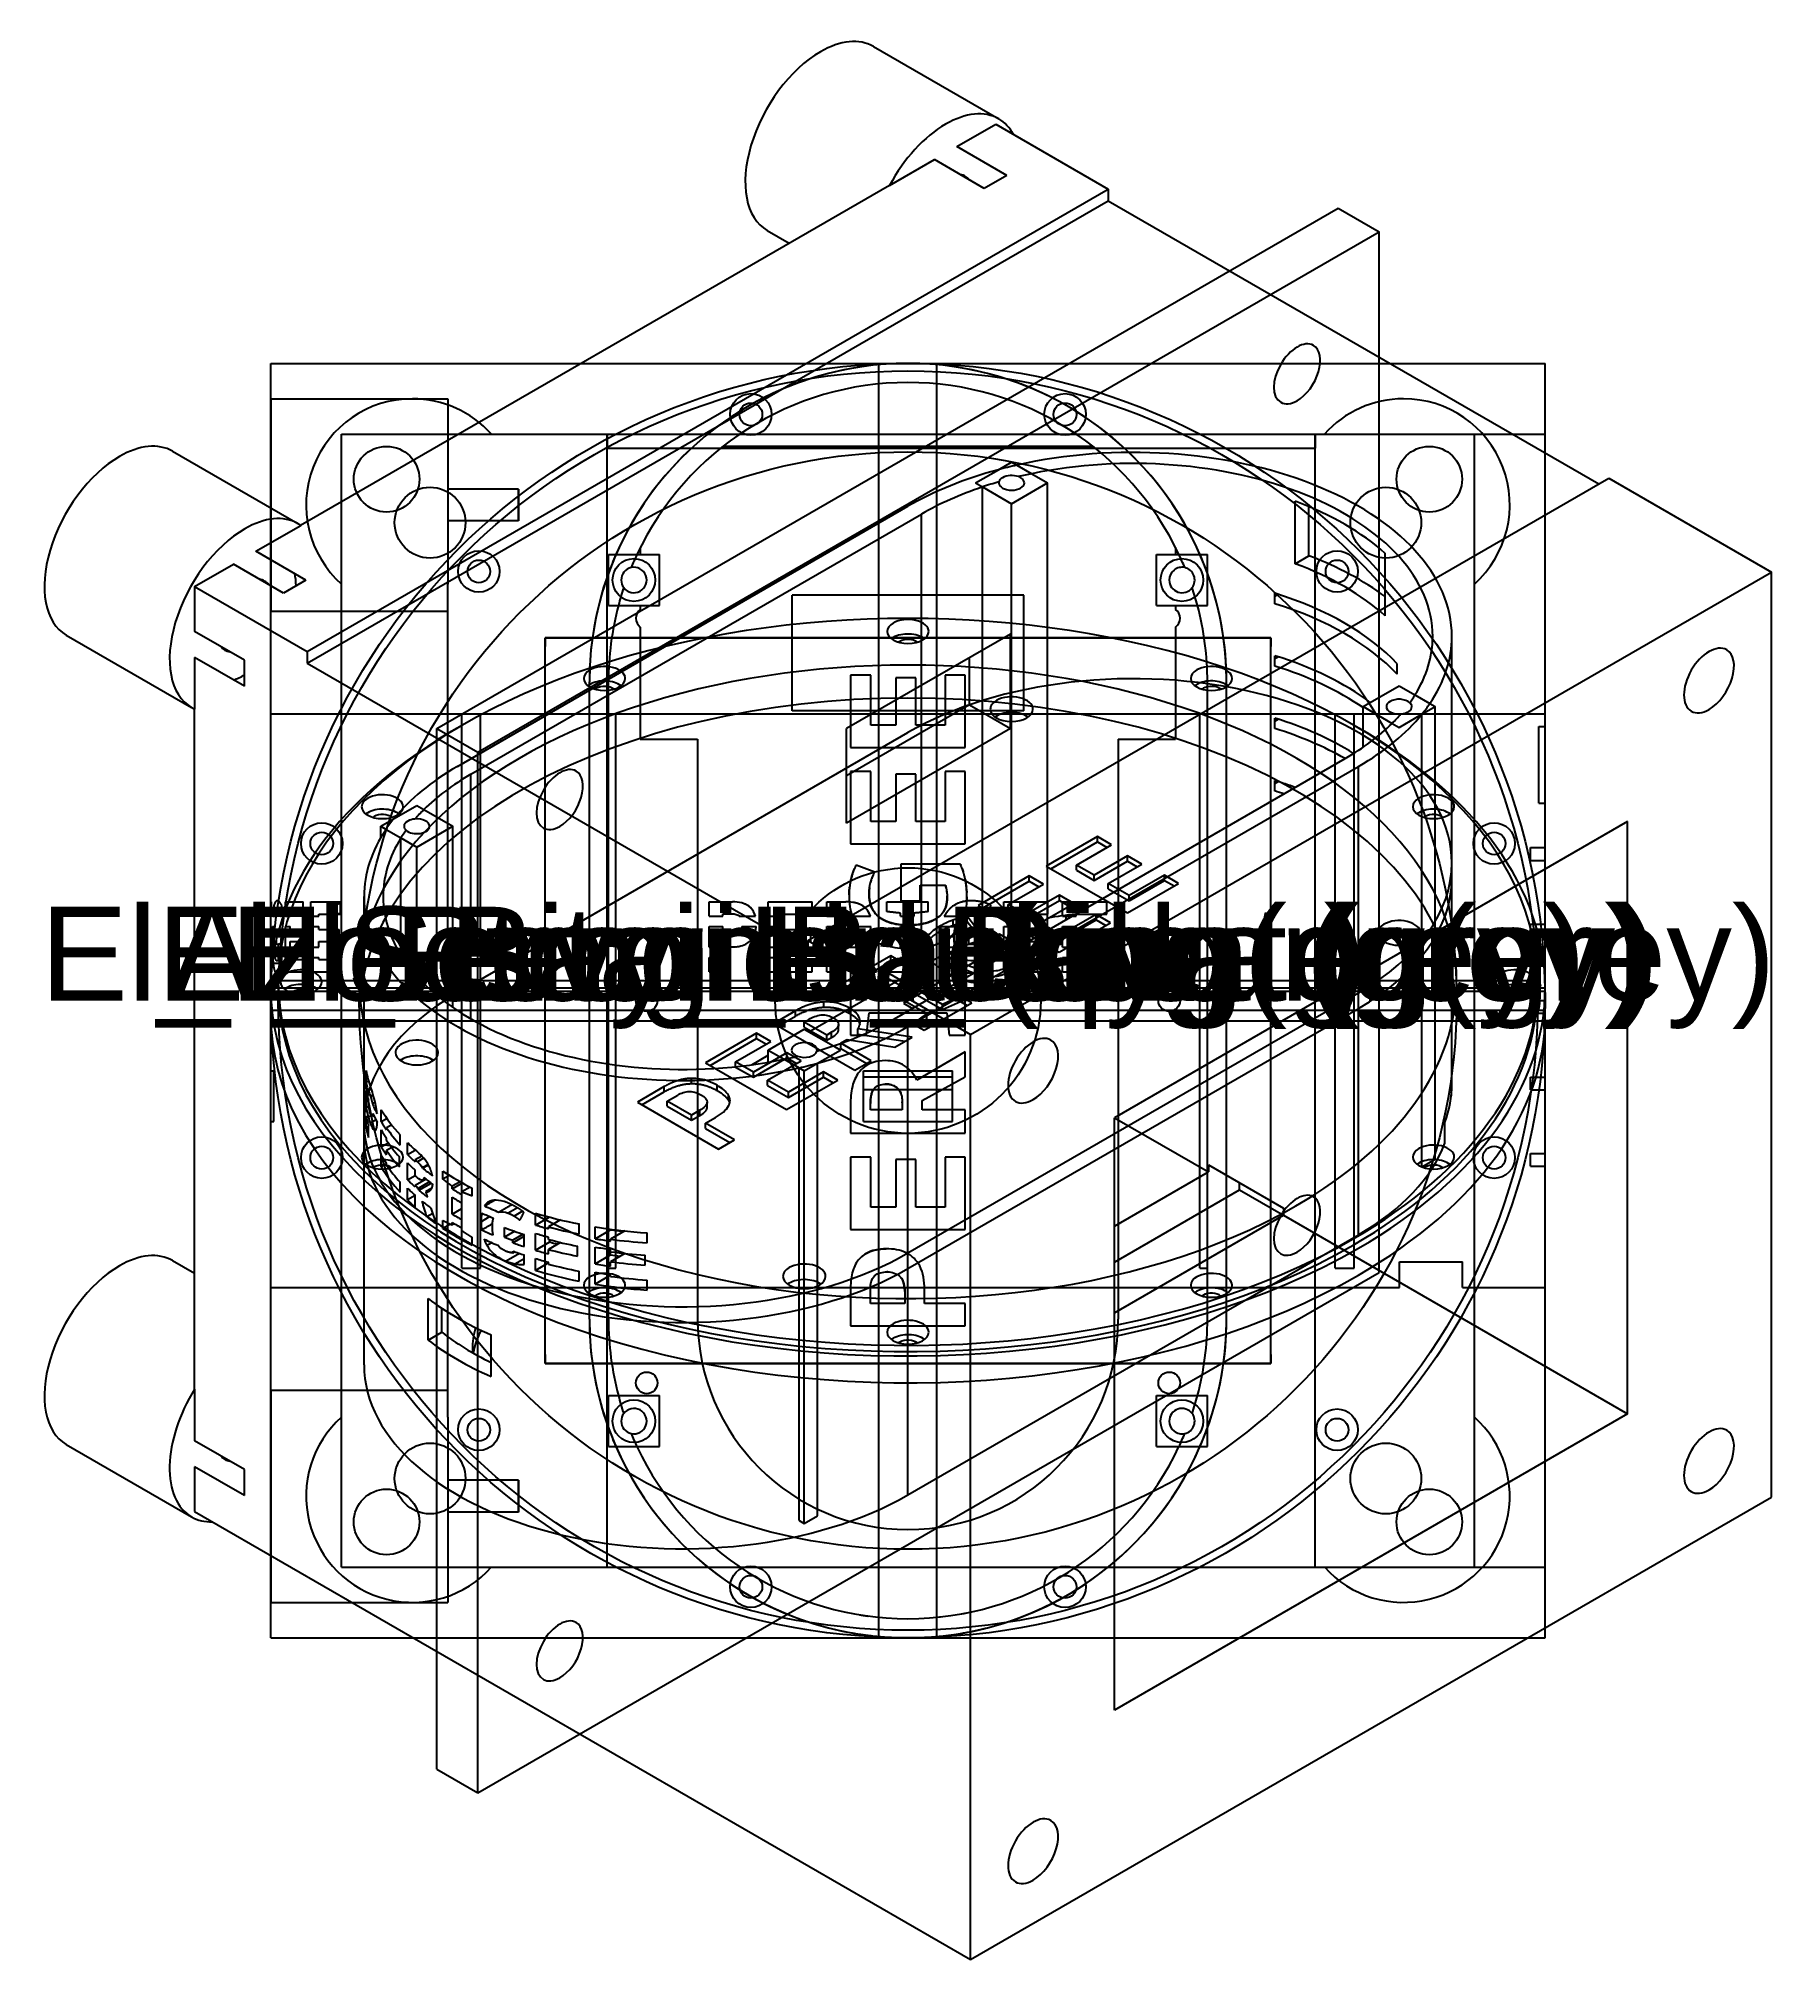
# Model space of a CAD drawing. Header units: millimetres. Extents: x 177.6 to 242.2, y 112.8 to 184.4.
import ezdxf
from ezdxf.enums import TextEntityAlignment as Align

# ---------------------------------------------------------------- set-up
doc = ezdxf.new("R2010")
doc.units = ezdxf.units.MM
for name, color, linetype in [('A_08_Bay_Housing_Az_Retainer_Ring', 7, 'CONTINUOUS'), ('A_08_Bay_Housing_Bay_Lid', 7, 'CONTINUOUS'), ('A_08_Bay_Housing_El_Housing_Backplate', 7, 'CONTINUOUS'), ('A_08_Bay_Housing_El_Servo_Housing', 7, 'CONTINUOUS'), ('A_08_Bay_Housing_Electronics_Bay', 7, 'CONTINUOUS'), ('V_08_Bay_Housing_Az_Retainer_Ring_0', 7, 'CONTINUOUS'), ('V_08_Bay_Housing_Az_Retainer_Ring_1', 7, 'CONTINUOUS'), ('V_08_Bay_Housing_Az_Retainer_Ring_2', 7, 'CONTINUOUS'), ('V_08_Bay_Housing_Az_Retainer_Ring_3', 7, 'CONTINUOUS'), ('V_08_Bay_Housing_Bay_Lid_0', 7, 'CONTINUOUS'), ('V_08_Bay_Housing_Bay_Lid_1', 7, 'CONTINUOUS'), ('V_08_Bay_Housing_Bay_Lid_2', 7, 'CONTINUOUS'), ('V_08_Bay_Housing_Bay_Lid_3', 7, 'CONTINUOUS'), ('V_08_Bay_Housing_El_Housing_Backplate_0', 7, 'CONTINUOUS'), ('V_08_Bay_Housing_El_Housing_Backplate_1', 7, 'CONTINUOUS'), ('V_08_Bay_Housing_El_Housing_Backplate_2', 7, 'CONTINUOUS'), ('V_08_Bay_Housing_El_Housing_Backplate_3', 7, 'CONTINUOUS'), ('V_08_Bay_Housing_El_Servo_Housing_0', 7, 'CONTINUOUS'), ('V_08_Bay_Housing_El_Servo_Housing_1', 7, 'CONTINUOUS'), ('V_08_Bay_Housing_El_Servo_Housing_2', 7, 'CONTINUOUS'), ('V_08_Bay_Housing_El_Servo_Housing_3', 7, 'CONTINUOUS'), ('V_08_Bay_Housing_Electronics_Bay_0', 7, 'CONTINUOUS'), ('V_08_Bay_Housing_Electronics_Bay_1', 7, 'CONTINUOUS'), ('V_08_Bay_Housing_Electronics_Bay_2', 7, 'CONTINUOUS'), ('V_08_Bay_Housing_Electronics_Bay_3', 7, 'CONTINUOUS')]:
    doc.layers.add(name, color=color, linetype=linetype)
doc.styles.get("Standard").update_dxf_attribs({"font": 'arial.ttf'})

msp = doc.modelspace()

# ---------------------------------------------------------------- texts
at = {"layer": 'A_08_Bay_Housing_Az_Retainer_Ring'}
msp.add_text('Az_Retainer_Ring  (grey)', height=3.5, dxfattribs=at).set_placement((210, 148.5), align=Align.CENTER)
at = {"layer": 'A_08_Bay_Housing_Bay_Lid'}
msp.add_text('Bay_Lid  (clear)', height=3.5, dxfattribs=at).set_placement((210, 148.5), align=Align.CENTER)
at = {"layer": 'A_08_Bay_Housing_El_Housing_Backplate'}
msp.add_text('El_Housing_Backplate  (grey)', height=3.5, dxfattribs=at).set_placement((210, 148.5), align=Align.CENTER)
at = {"layer": 'A_08_Bay_Housing_El_Servo_Housing'}
msp.add_text('El_Servo_Housing  (grey)', height=3.5, dxfattribs=at).set_placement((210, 148.5), align=Align.CENTER)
at = {"layer": 'A_08_Bay_Housing_Electronics_Bay'}
msp.add_text('Electronics_Bay  (grey)', height=3.5, dxfattribs=at).set_placement((210, 148.5), align=Align.CENTER)

# ---------------------------------------------------------------- linework, layer by layer
at = {"layer": 'V_08_Bay_Housing_Az_Retainer_Ring_0'}
for p, q in [((186.25, 147.746), (186.25, 148.971)), ((186.533, 148.971), (186.533, 149.254)), ((233.467, 148.971), (233.467, 149.254)), ((233.75, 147.746), (233.75, 148.971))]:
    msp.add_line(p, q, dxfattribs=at)
for points in [[(186.25, 148.971), (186.845, 148.971), (188.602, 148.971), (191.432, 148.971), (195.192, 148.971), (199.695, 148.971), (204.715, 148.971), (210, 148.971), (215.285, 148.971), (220.305, 148.971), (224.808, 148.971), (228.568, 148.971), (231.398, 148.971), (233.155, 148.971), (233.75, 148.971)], [(186.533, 149.254), (187.121, 149.254), (188.857, 149.254), (191.653, 149.254), (195.368, 149.254), (199.818, 149.254), (204.778, 149.254), (210, 149.254), (215.222, 149.254), (220.182, 149.254), (224.632, 149.254), (228.347, 149.254), (231.143, 149.254), (232.879, 149.254), (233.467, 149.254)], [(186.25, 147.746), (186.845, 147.746), (188.602, 147.746), (191.432, 147.746), (195.192, 147.746), (199.695, 147.746), (204.715, 147.746), (210, 147.746), (215.285, 147.746), (220.305, 147.746), (224.808, 147.746), (228.568, 147.746), (231.398, 147.746), (233.155, 147.746), (233.75, 147.746)]]:
    msp.add_open_spline(points, degree=1, dxfattribs=at)
at = {"layer": 'V_08_Bay_Housing_Az_Retainer_Ring_1'}
for centre, radius in [((210, 148.5), 23.75), ((210, 148.5), 23.467), ((204.146, 170.348), 0.773), ((204.146, 170.348), 0.424), ((215.854, 170.348), 0.773), ((215.854, 170.348), 0.424), ((210, 148.5), 20.451), ((194.006, 164.494), 0.773), ((194.006, 164.494), 0.424), ((225.994, 164.494), 0.773), ((225.994, 164.494), 0.424), ((188.152, 154.354), 0.773), ((188.152, 154.354), 0.424), ((231.848, 154.354), 0.773), ((231.848, 154.354), 0.424), ((188.152, 142.646), 0.773), ((231.848, 142.646), 0.773), ((188.152, 142.646), 0.424), ((231.848, 142.646), 0.424), ((194.006, 132.506), 0.773), ((225.994, 132.506), 0.773), ((194.006, 132.506), 0.424), ((225.994, 132.506), 0.424), ((204.146, 126.652), 0.773), ((204.146, 126.652), 0.424), ((215.854, 126.652), 0.773), ((215.854, 126.652), 0.424)]:
    msp.add_circle(centre, radius, dxfattribs=at)
at = {"layer": 'V_08_Bay_Housing_Az_Retainer_Ring_2'}
for p, q in [((186.25, 147.746), (186.25, 148.971)), ((186.533, 148.971), (186.533, 149.254)), ((233.467, 148.971), (233.467, 149.254)), ((233.75, 147.746), (233.75, 148.971))]:
    msp.add_line(p, q, dxfattribs=at)
for points in [[(186.25, 148.971), (186.399, 148.971), (186.845, 148.971), (187.583, 148.971), (188.602, 148.971), (189.89, 148.971), (191.432, 148.971), (193.206, 148.971), (195.192, 148.971), (197.364, 148.971), (199.695, 148.971), (202.156, 148.971), (204.715, 148.971), (207.341, 148.971), (210, 148.971)], [(186.533, 149.254), (186.68, 149.254), (187.121, 149.254), (187.85, 149.254), (188.857, 149.254), (190.13, 149.254), (191.653, 149.254), (193.406, 149.254), (195.368, 149.254), (197.515, 149.254), (199.818, 149.254), (202.249, 149.254), (204.778, 149.254), (207.373, 149.254), (210, 149.254)], [(210, 149.254), (212.627, 149.254), (215.222, 149.254), (217.751, 149.254), (220.182, 149.254), (222.485, 149.254), (224.632, 149.254), (226.594, 149.254), (228.347, 149.254), (229.87, 149.254), (231.143, 149.254), (232.15, 149.254), (232.879, 149.254), (233.32, 149.254), (233.467, 149.254)], [(210, 148.971), (212.659, 148.971), (215.285, 148.971), (217.844, 148.971), (220.305, 148.971), (222.636, 148.971), (224.808, 148.971), (226.794, 148.971), (228.568, 148.971), (230.11, 148.971), (231.398, 148.971), (232.417, 148.971), (233.155, 148.971), (233.601, 148.971), (233.75, 148.971)], [(186.25, 147.746), (186.399, 147.746), (186.845, 147.746), (187.583, 147.746), (188.602, 147.746), (189.89, 147.746), (191.432, 147.746), (193.206, 147.746), (195.192, 147.746), (197.364, 147.746), (199.695, 147.746), (202.156, 147.746), (204.715, 147.746), (207.341, 147.746), (210, 147.746)], [(210, 147.746), (212.659, 147.746), (215.285, 147.746), (217.844, 147.746), (220.305, 147.746), (222.636, 147.746), (224.808, 147.746), (226.794, 147.746), (228.568, 147.746), (230.11, 147.746), (231.398, 147.746), (232.417, 147.746), (233.155, 147.746), (233.601, 147.746), (233.75, 147.746)]]:
    msp.add_open_spline(points, degree=1, dxfattribs=at)
at = {"layer": 'V_08_Bay_Housing_Az_Retainer_Ring_3'}
for p, q in [((186.25, 147.966), (186.25, 148.966)), ((186.533, 148.966), (186.533, 149.197)), ((233.467, 148.966), (233.467, 149.197)), ((233.75, 147.966), (233.75, 148.966))]:
    msp.add_line(p, q, dxfattribs=at)
for centre, major_axis, start_param, end_param in [((210, 149.197), (23.467, 0), 0, 3.141593), ((210, 162.256), (-0.773, 0), -0.785398, 0), ((210, 162.256), (-0.773, 0), -3.141593, -0.785398), ((210, 162.256), (-0.773, 0), 0, -3.141593), ((210, 161.716), (-0.773, 0), -0.785398, -0.650209), ((210, 161.716), (-0.773, 0), -2.491384, -0.785398), ((210, 161.716), (-0.424, 0), -0.785398, -0.615268), ((210, 161.716), (-0.424, 0), -2.526325, -0.785398), ((210, 149.197), (20.451, 0), 0, 3.141593), ((198.69, 160.507), (-0.773, 0), -0.785398, 0), ((198.69, 160.507), (-0.773, 0), 0, -3.141593), ((198.69, 160.507), (-0.773, 0), -3.141593, -0.785398), ((198.69, 159.967), (-0.773, 0), -2.491384, -0.785398), ((221.31, 160.507), (-0.773, 0), -0.785398, 0), ((221.31, 160.507), (-0.773, 0), 0, -3.141593), ((221.31, 160.507), (-0.773, 0), -3.141593, -0.785398), ((221.31, 159.967), (-0.773, 0), -2.491384, -0.785398), ((210, 147.966), (20.451, 0), 0.052161, 3.089432), ((198.69, 159.967), (-0.773, 0), -0.785398, -0.650209), ((198.69, 159.967), (-0.424, 0), -0.785398, -0.615268), ((198.69, 159.967), (-0.424, 0), -2.526325, -0.785398), ((221.31, 159.967), (-0.773, 0), -0.785398, -0.650209), ((221.31, 159.967), (-0.424, 0), -0.785398, -0.615268), ((221.31, 159.967), (-0.424, 0), -2.526325, -0.785398), ((210, 148.966), (23.75, 0), 2.350224, 3.141593), ((210, 148.966), (23.75, 0), 0, 0.791368), ((190.411, 155.727), (-0.773, 0), -3.141593, -0.785398), ((229.589, 155.727), (-0.773, 0), -3.141593, -0.785398), ((190.411, 155.727), (-0.773, 0), -0.785398, 0), ((190.411, 155.727), (-0.773, 0), 0, -3.141593), ((190.411, 155.187), (-0.773, 0), -0.785398, -0.650209), ((190.411, 155.187), (-0.773, 0), -2.491384, -0.785398), ((190.411, 155.187), (-0.424, 0), -2.526325, -0.785398), ((229.589, 155.727), (-0.773, 0), -0.785398, 0), ((229.589, 155.727), (-0.773, 0), 0, -3.141593), ((229.589, 155.187), (-0.773, 0), -0.785398, -0.650209), ((229.589, 155.187), (-0.773, 0), -2.491384, -0.785398), ((229.589, 155.187), (-0.424, 0), -2.526325, -0.785398), ((190.411, 155.187), (-0.424, 0), -0.785398, -0.615268), ((229.589, 155.187), (-0.424, 0), -0.785398, -0.615268), ((187.381, 149.197), (-0.773, 0), -3.141593, -0.785398), ((232.619, 149.197), (-0.773, 0), -3.141593, -0.785398), ((210, 148.966), (23.75, 0), 3.141593, 5.497787), ((210, 149.197), (23.467, 0), 3.141593, 5.497787), ((210, 148.966), (23.467, 0), 3.141593, 5.497787), ((187.381, 149.197), (-0.773, 0), -0.785398, 0), ((187.381, 149.197), (-0.773, 0), 0, -3.141593), ((187.381, 148.657), (-0.773, 0), -0.785398, -0.650209), ((187.381, 148.657), (-0.773, 0), -2.491384, -0.785398), ((210, 149.197), (20.451, 0), 3.141593, 5.497787), ((210, 149.197), (20.451, 0), 5.497787, 0), ((210, 149.197), (23.467, 0), 5.497787, 0), ((210, 148.966), (23.467, 0), 5.497787, 0), ((210, 148.966), (23.75, 0), 5.497787, 0), ((232.619, 149.197), (-0.773, 0), -0.785398, 0), ((232.619, 149.197), (-0.773, 0), 0, -3.141593), ((232.619, 148.657), (-0.773, 0), -0.785398, -0.650209), ((232.619, 148.657), (-0.773, 0), -2.491384, -0.785398), ((187.381, 148.657), (-0.424, 0), -0.785398, -0.615268), ((187.381, 148.657), (-0.424, 0), -2.526325, -0.785398), ((232.619, 148.657), (-0.424, 0), -0.785398, -0.615268), ((232.619, 148.657), (-0.424, 0), -2.526325, -0.785398), ((210, 147.966), (23.75, 0), 3.141593, 5.497787), ((210, 147.966), (23.75, 0), 5.497787, 0), ((190.411, 142.668), (-0.773, 0), -0.785398, 0), ((190.411, 142.668), (-0.773, 0), 0, -3.141593), ((190.411, 142.668), (-0.773, 0), -3.141593, -0.785398), ((190.411, 142.127), (-0.773, 0), -2.491384, -0.785398), ((229.589, 142.668), (-0.773, 0), -0.785398, 0), ((229.589, 142.668), (-0.773, 0), 0, -3.141593), ((229.589, 142.668), (-0.773, 0), -3.141593, -0.785398), ((229.589, 142.127), (-0.773, 0), -2.491384, -0.785398), ((190.411, 142.127), (-0.773, 0), -0.785398, -0.650209), ((190.411, 142.127), (-0.424, 0), -0.785398, -0.615268), ((190.411, 142.127), (-0.424, 0), -2.526325, -0.785398), ((229.589, 142.127), (-0.773, 0), -0.785398, -0.650209), ((229.589, 142.127), (-0.424, 0), -0.785398, -0.615268), ((229.589, 142.127), (-0.424, 0), -2.526325, -0.785398), ((198.69, 137.888), (-0.773, 0), -0.785398, 0), ((198.69, 137.888), (-0.773, 0), -3.141593, -0.785398), ((221.31, 137.888), (-0.773, 0), -0.785398, 0), ((221.31, 137.888), (-0.773, 0), -3.141593, -0.785398), ((198.69, 137.888), (-0.773, 0), 0, -3.141593), ((198.69, 137.348), (-0.773, 0), -0.785398, -0.650209), ((198.69, 137.348), (-0.773, 0), -2.491384, -0.785398), ((198.69, 137.348), (-0.424, 0), -0.785398, -0.615268), ((198.69, 137.348), (-0.424, 0), -2.526325, -0.785398), ((221.31, 137.888), (-0.773, 0), 0, -3.141593), ((221.31, 137.348), (-0.773, 0), -0.785398, -0.650209), ((221.31, 137.348), (-0.773, 0), -2.491384, -0.785398), ((221.31, 137.348), (-0.424, 0), -0.785398, -0.615268), ((221.31, 137.348), (-0.424, 0), -2.526325, -0.785398), ((210, 136.138), (-0.773, 0), -0.785398, 0), ((210, 136.138), (-0.773, 0), 0, -3.141593), ((210, 136.138), (-0.773, 0), -3.141593, -0.785398), ((210, 135.598), (-0.773, 0), -2.491384, -0.785398), ((210, 135.598), (-0.773, 0), -0.785398, -0.650209), ((210, 135.598), (-0.424, 0), -0.785398, -0.615268), ((210, 135.598), (-0.424, 0), -2.526325, -0.785398)]:
    msp.add_ellipse(centre, major_axis=major_axis, ratio=0.57735, start_param=start_param, end_param=end_param, dxfattribs=at)
at = {"layer": 'V_08_Bay_Housing_Bay_Lid_0'}
for p, q in [((198.125, 148.144), (198.125, 148.856)), ((221.875, 148.144), (221.875, 148.856))]:
    msp.add_line(p, q, dxfattribs=at)
for points in [[(198.125, 148.856), (198.423, 148.856), (199.301, 148.856), (200.716, 148.856), (202.596, 148.856), (204.848, 148.856), (207.358, 148.856), (210, 148.856), (212.642, 148.856), (215.152, 148.856), (217.404, 148.856), (219.284, 148.856), (220.699, 148.856), (221.577, 148.856), (221.875, 148.856)], [(198.125, 148.144), (198.423, 148.144), (199.301, 148.144), (200.716, 148.144), (202.596, 148.144), (204.848, 148.144), (207.358, 148.144), (210, 148.144), (212.642, 148.144), (215.152, 148.144), (217.404, 148.144), (219.284, 148.144), (220.699, 148.144), (221.577, 148.144), (221.875, 148.144)]]:
    msp.add_open_spline(points, degree=1, dxfattribs=at)
at = {"layer": 'V_08_Bay_Housing_Bay_Lid_1'}
for p, q in [((207.863, 160.625), (207.863, 157.93)), ((208.611, 160.625), (207.863, 160.625)), ((208.611, 158.768), (208.611, 160.625)), ((209.545, 160.535), (209.545, 158.768)), ((210.293, 160.535), (209.545, 160.535)), ((210.293, 158.768), (210.293, 160.535)), ((212.137, 160.625), (211.389, 160.625)), ((211.389, 160.625), (211.389, 158.768)), ((212.137, 157.93), (212.137, 160.625)), ((198.125, 136.625), (198.125, 160.375)), ((221.875, 136.625), (221.875, 160.375)), ((209.545, 158.768), (208.611, 158.768)), ((211.389, 158.768), (210.293, 158.768)), ((207.863, 157.93), (212.137, 157.93)), ((207.863, 157.032), (207.863, 154.338)), ((208.611, 157.032), (207.863, 157.032)), ((208.611, 155.176), (208.611, 157.032)), ((209.545, 156.942), (209.545, 155.176)), ((210.293, 156.942), (209.545, 156.942)), ((210.293, 155.176), (210.293, 156.942)), ((212.137, 157.032), (211.389, 157.032)), ((211.389, 157.032), (211.389, 155.176)), ((212.137, 154.338), (212.137, 157.032)), ((209.545, 155.176), (208.611, 155.176)), ((211.389, 155.176), (210.293, 155.176)), ((207.863, 154.338), (212.137, 154.338)), ((208.761, 153.284), (208.066, 153.553)), ((211.952, 153.589), (209.731, 153.589)), ((209.731, 153.589), (209.731, 152.212)), ((210.449, 152.212), (210.449, 152.805)), ((210.449, 152.805), (211.401, 152.805)), ((209.731, 152.212), (210.449, 152.212)), ((207.863, 149.727), (207.863, 147.213)), ((208.461, 149.727), (207.863, 149.727)), ((208.557, 148.877), (208.461, 149.727)), ((211.539, 149.727), (211.443, 148.877)), ((212.137, 149.727), (211.539, 149.727)), ((212.137, 147.213), (212.137, 149.727)), ((211.443, 148.877), (208.557, 148.877)), ((208.461, 147.213), (208.557, 148.045)), ((208.557, 148.045), (211.443, 148.045)), ((211.443, 148.045), (211.539, 147.213)), ((207.863, 147.213), (208.461, 147.213)), ((211.539, 147.213), (212.137, 147.213)), ((212.137, 146.584), (210.329, 145.536)), ((212.137, 145.662), (212.137, 146.584)), ((210.527, 144.77), (212.137, 145.662)), ((207.863, 144.704), (207.863, 143.56)), ((208.599, 144.428), (208.599, 144.668)), ((209.79, 144.686), (209.79, 144.428)), ((210.527, 144.428), (210.527, 144.77)), ((209.79, 144.428), (208.599, 144.428)), ((212.137, 144.428), (210.527, 144.428)), ((212.137, 143.56), (212.137, 144.428)), ((207.863, 143.56), (212.137, 143.56)), ((207.863, 142.662), (207.863, 139.968)), ((208.611, 142.662), (207.863, 142.662)), ((208.611, 140.806), (208.611, 142.662)), ((209.545, 142.572), (209.545, 140.806)), ((210.293, 142.572), (209.545, 142.572)), ((210.293, 140.806), (210.293, 142.572)), ((212.137, 142.662), (211.389, 142.662)), ((211.389, 142.662), (211.389, 140.806)), ((212.137, 139.968), (212.137, 142.662)), ((209.545, 140.806), (208.611, 140.806)), ((211.389, 140.806), (210.293, 140.806)), ((207.863, 139.968), (212.137, 139.968)), ((207.863, 137.794), (207.863, 136.375)), ((208.599, 137.214), (208.599, 137.765)), ((209.88, 137.651), (209.88, 137.214)), ((210.617, 137.214), (210.617, 137.741)), ((209.88, 137.214), (208.599, 137.214)), ((212.137, 137.214), (210.617, 137.214)), ((212.137, 136.375), (212.137, 137.214)), ((207.863, 136.375), (212.137, 136.375))]:
    msp.add_line(p, q, dxfattribs=at)
for centre in [(199.787, 164.175), (220.213, 164.175), (199.787, 132.825), (220.213, 132.825)]:
    msp.add_circle(centre, 0.796, dxfattribs=at)
for centre, start, end in [((210, 160.375), 0, 180), ((210, 136.625), 180, 0)]:
    msp.add_arc(centre, 11.875, start, end, dxfattribs=at)
for points, degree in [([(208.066, 153.553), (207.941, 153.298), (207.875, 153.014)], 2), ([(207.89, 153.074), (207.938, 153.262), (208.007, 153.424)], 2), ([(208.602, 152.889), (208.653, 153.098), (208.761, 153.284)], 2), ([(212.143, 152.978), (212.085, 153.293), (211.952, 153.589)], 2), ([(211.952, 153.589), (211.968, 153.552)], 1), ([(211.974, 153.539), (211.974, 153.539)], 1), ([(212.012, 153.443), (212.039, 153.373), (212.062, 153.303)], 2), ([(207.875, 153.014), (207.801, 152.703), (207.803, 152.38)], 2), ([(207.803, 152.443), (207.806, 152.525)], 1), ([(207.807, 152.534), (207.814, 152.645)], 1), ([(207.817, 152.671), (207.821, 152.711)], 1), ([(207.821, 152.711), (207.823, 152.725)], 1), ([(207.875, 153.014), (207.884, 153.054)], 1), ([(208.551, 152.47), (208.551, 152.681), (208.602, 152.889)], 2), ([(208.568, 152.71), (208.551, 152.59), (208.551, 152.47)], 2), ([(208.63, 152.988), (208.602, 152.889)], 1), ([(208.701, 153.171), (208.67, 153.104), (208.645, 153.034)], 2), ([(211.401, 152.805), (211.425, 152.696), (211.443, 152.583)], 2), ([(211.424, 152.694), (211.401, 152.805)], 1), ([(211.443, 152.583), (211.461, 152.465), (211.461, 152.338)], 2), ([(211.45, 152.536), (211.443, 152.583)], 1), ([(212.135, 153.023), (212.143, 152.978)], 1), ([(212.197, 152.32), (212.199, 152.655), (212.143, 152.978)], 2), ([(212.159, 152.884), (212.164, 152.847)], 1), ([(212.17, 152.8), (212.178, 152.726)], 1), ([(212.183, 152.669), (212.192, 152.531)], 1), ([(208.551, 152.47), (208.551, 151.889), (208.94, 151.601)], 2), ([(211.325, 151.817), (211.461, 152.03), (211.461, 152.338)], 2), ([(211.461, 152.338), (211.46, 152.399)], 1), ([(212.179, 151.997), (212.138, 151.655), (212.006, 151.39)], 2), ([(212.197, 152.32), (212.196, 152.223)], 1), ([(212.197, 152.367), (212.197, 152.32)], 1), ([(210.03, 151.314), (209.649, 151.315), (209.25, 151.375), (208.94, 151.601)], 3), ([(208.94, 151.601), (209.329, 151.314), (210.03, 151.314)], 2), ([(211.072, 151.565), (210.767, 151.37), (210.392, 151.315), (210.03, 151.314)], 3), ([(210.03, 151.314), (210.683, 151.314), (211.072, 151.565)], 2), ([(211.17, 151.638), (211.218, 151.683)], 1), ([(211.27, 151.741), (211.279, 151.752)], 1), ([(209.877, 146.066), (209.666, 146.208), (209.406, 146.261), (209.15, 146.261)], 3), ([(208.725, 145.204), (208.818, 145.342), (208.998, 145.388), (209.168, 145.386)], 3), ([(209.168, 145.386), (209.147, 145.386)], 1), ([(209.353, 145.368), (209.269, 145.386), (209.168, 145.386)], 2), ([(209.401, 145.356), (209.392, 145.358)], 1), ([(210.329, 145.536), (210.228, 145.749), (210.073, 145.936), (209.877, 146.066)], 3), ([(208.725, 145.204), (208.599, 145.021), (208.599, 144.668)], 2), ([(208.599, 144.668), (208.6, 144.858), (208.624, 145.054), (208.725, 145.204)], 3), ([(208.75, 145.236), (208.725, 145.204)], 1), ([(209.45, 145.339), (209.444, 145.341)], 1), ([(209.508, 145.312), (209.482, 145.325)], 1), ([(209.746, 145.009), (209.691, 145.18), (209.567, 145.274)], 2), ([(209.785, 144.81), (209.785, 144.813)], 1), ([(209.79, 144.686), (209.79, 144.729)], 1), ([(208.207, 138.89), (208.551, 139.249), (209.192, 139.249)], 2), ([(209.937, 139.097), (209.708, 139.206), (209.449, 139.25), (209.192, 139.249)], 3), ([(210.437, 138.612), (210.326, 138.821), (210.152, 138.996), (209.937, 139.097)], 3), ([(208.599, 137.765), (208.598, 137.939), (208.633, 138.121), (208.755, 138.238)], 3), ([(208.755, 138.238), (208.726, 138.208)], 1), ([(208.755, 138.238), (208.875, 138.353), (209.054, 138.388), (209.228, 138.387)], 3), ([(208.786, 138.265), (208.755, 138.238)], 1), ([(209.228, 138.387), (209.207, 138.387)], 1), ([(209.228, 138.387), (209.408, 138.389), (209.59, 138.336), (209.71, 138.205)], 3), ([(209.248, 138.387), (209.228, 138.387)], 1), ([(209.71, 138.205), (209.681, 138.233)], 1), ([(209.88, 137.651), (209.88, 138.022), (209.71, 138.205)], 2), ([(209.71, 138.205), (209.843, 138.061), (209.88, 137.851), (209.88, 137.651)], 3), ([(210.617, 137.741), (210.616, 138.041), (210.577, 138.349), (210.437, 138.612)], 3), ([(207.863, 137.794), (207.863, 137.835)], 1), ([(208.599, 137.785), (208.599, 137.765)], 1)]:
    msp.add_open_spline(points, degree=degree, dxfattribs=at)
for points, knots in [([(207.803, 152.38), (207.803, 152.129), (207.835, 151.876), (207.919, 151.639), (208.013, 151.37), (208.179, 151.128), (208.398, 150.946)], [0, 0, 0, 0, 0.468501, 0.468501, 0.468501, 1, 1, 1, 1]), ([(208.94, 151.601), (208.795, 151.707), (208.683, 151.857), (208.622, 152.027), (208.573, 152.17), (208.549, 152.317), (208.551, 152.47)], [0, 0, 0, 0, 0.546435, 0.546435, 0.546435, 1, 1, 1, 1]), ([(211.461, 152.338), (211.462, 152.22), (211.445, 152.105), (211.409, 151.993), (211.352, 151.816), (211.229, 151.665), (211.072, 151.565)], [0, 0, 0, 0, 0.384908, 0.384908, 0.384908, 1, 1, 1, 1]), ([(211.62, 150.91), (211.814, 151.065), (211.964, 151.272), (212.056, 151.503), (212.16, 151.761), (212.197, 152.042), (212.197, 152.32)], [0, 0, 0, 0, 0.47239, 0.47239, 0.47239, 1, 1, 1, 1]), ([(208.398, 150.946), (208.626, 150.754), (208.9, 150.625), (209.187, 150.548), (209.467, 150.474), (209.758, 150.446), (210.048, 150.446)], [0, 0, 0, 0, 0.506692, 0.506692, 0.506692, 1, 1, 1, 1]), ([(210.048, 150.446), (210.322, 150.446), (210.598, 150.472), (210.863, 150.541), (211.137, 150.612), (211.399, 150.732), (211.62, 150.91)], [0, 0, 0, 0, 0.491678, 0.491678, 0.491678, 1, 1, 1, 1]), ([(209.15, 146.261), (208.997, 146.262), (208.849, 146.24), (208.704, 146.196), (208.51, 146.134), (208.335, 146.018), (208.204, 145.862)], [0, 0, 0, 0, 0.425076, 0.425076, 0.425076, 1, 1, 1, 1]), ([(208.204, 145.862), (208.084, 145.724), (208.002, 145.556), (207.95, 145.38), (207.885, 145.162), (207.863, 144.932), (207.863, 144.704)], [0, 0, 0, 0, 0.447489, 0.447489, 0.447489, 1, 1, 1, 1]), ([(209.168, 145.386), (209.27, 145.388), (209.368, 145.371), (209.462, 145.334), (209.55, 145.297), (209.621, 145.239), (209.675, 145.16), (209.766, 145.022), (209.79, 144.85), (209.79, 144.686)], [0, 0, 0, 0, 0.279903, 0.279903, 0.279903, 0.540968, 0.540968, 0.540968, 1, 1, 1, 1]), ([(209.192, 139.249), (209.049, 139.25), (208.909, 139.235), (208.771, 139.203), (208.558, 139.153), (208.357, 139.049), (208.207, 138.89)], [0, 0, 0, 0, 0.391728, 0.391728, 0.391728, 1, 1, 1, 1]), ([(208.207, 138.89), (208.084, 138.763), (208, 138.602), (207.948, 138.433), (207.884, 138.228), (207.863, 138.01), (207.863, 137.794)], [0, 0, 0, 0, 0.452398, 0.452398, 0.452398, 1, 1, 1, 1])]:
    msp.add_open_spline(points, degree=3, knots=knots, dxfattribs=at)
at = {"layer": 'V_08_Bay_Housing_Bay_Lid_2'}
for p, q in [((186.25, 148.144), (186.25, 148.856)), ((198.125, 148.144), (198.125, 148.856)), ((198.125, 148.856), (221.875, 148.856)), ((221.875, 148.144), (221.875, 148.856)), ((233.75, 148.144), (233.75, 148.856)), ((198.125, 148.144), (221.875, 148.144))]:
    msp.add_line(p, q, dxfattribs=at)
for points in [[(186.25, 148.856), (186.325, 148.856), (186.548, 148.856), (186.916, 148.856), (187.426, 148.856), (188.07, 148.856), (188.841, 148.856), (189.728, 148.856), (190.721, 148.856), (191.807, 148.856), (192.973, 148.856), (194.203, 148.856), (195.483, 148.856), (196.795, 148.856), (198.125, 148.856)], [(221.875, 148.856), (223.205, 148.856), (224.517, 148.856), (225.797, 148.856), (227.027, 148.856), (228.193, 148.856), (229.279, 148.856), (230.272, 148.856), (231.159, 148.856), (231.93, 148.856), (232.574, 148.856), (233.084, 148.856), (233.452, 148.856), (233.675, 148.856), (233.75, 148.856)], [(186.25, 148.144), (186.325, 148.144), (186.548, 148.144), (186.916, 148.144), (187.426, 148.144), (188.07, 148.144), (188.841, 148.144), (189.728, 148.144), (190.721, 148.144), (191.807, 148.144), (192.973, 148.144), (194.203, 148.144), (195.483, 148.144), (196.795, 148.144), (198.125, 148.144)], [(221.875, 148.144), (223.205, 148.144), (224.517, 148.144), (225.797, 148.144), (227.027, 148.144), (228.193, 148.144), (229.279, 148.144), (230.272, 148.144), (231.159, 148.144), (231.93, 148.144), (232.574, 148.144), (233.084, 148.144), (233.452, 148.144), (233.675, 148.144), (233.75, 148.144)]]:
    msp.add_open_spline(points, degree=1, dxfattribs=at)
at = {"layer": 'V_08_Bay_Housing_Bay_Lid_3'}
for p, q in [((193.206, 148.791), (210, 158.487)), ((217.062, 154.613), (215.157, 153.513)), ((215.325, 153.416), (217.062, 154.419)), ((216.279, 153.55), (217.591, 154.308)), ((217.591, 154.308), (217.062, 154.613)), ((217.062, 154.419), (217.062, 154.613)), ((217.062, 154.419), (217.423, 154.211)), ((215.157, 153.513), (218.18, 151.768)), ((216.939, 153.169), (216.279, 153.55)), ((216.279, 153.356), (216.279, 153.55)), ((216.279, 153.356), (216.939, 152.975)), ((218.188, 153.89), (216.939, 153.169)), ((216.939, 152.975), (218.188, 153.696)), ((217.468, 152.863), (218.717, 153.584)), ((218.717, 153.584), (218.188, 153.89)), ((218.188, 153.696), (218.188, 153.89)), ((218.188, 153.696), (218.549, 153.487)), ((230.272, 153.057), (230.272, 153.639)), ((214.522, 153.147), (212.616, 152.047)), ((212.784, 151.95), (214.522, 152.953)), ((213.738, 152.083), (215.051, 152.841)), ((215.051, 152.841), (214.522, 153.147)), ((214.522, 152.953), (214.522, 153.147)), ((214.522, 152.953), (214.883, 152.744)), ((216.939, 152.975), (216.939, 153.169)), ((218.243, 152.416), (217.468, 152.863)), ((217.468, 152.669), (217.468, 152.863)), ((217.468, 152.669), (218.243, 152.222)), ((218.18, 151.768), (220.085, 152.868)), ((219.556, 153.174), (218.243, 152.416)), ((218.243, 152.222), (219.556, 152.98)), ((220.085, 152.868), (219.556, 153.174)), ((219.556, 152.98), (219.556, 153.174)), ((219.556, 152.98), (219.917, 152.771)), ((212.616, 152.047), (215.639, 150.301)), ((214.399, 151.702), (213.738, 152.083)), ((213.738, 151.889), (213.738, 152.083)), ((213.738, 151.889), (214.399, 151.508)), ((215.648, 152.423), (214.399, 151.702)), ((214.399, 151.508), (215.648, 152.229)), ((214.928, 151.397), (216.177, 152.118)), ((216.177, 152.118), (215.648, 152.423)), ((215.648, 152.229), (215.648, 152.423)), ((215.648, 152.229), (216.009, 152.021)), ((218.243, 152.222), (218.243, 152.416)), ((211.19, 151.078), (211.19, 151.272)), ((211.689, 151.308), (211.689, 151.502)), ((212.506, 151.25), (212.206, 151.643)), ((212.206, 151.449), (212.206, 151.643)), ((212.206, 151.449), (212.376, 151.226)), ((214.399, 151.508), (214.399, 151.702)), ((215.703, 150.949), (214.928, 151.397)), ((214.928, 151.203), (214.928, 151.397)), ((214.928, 151.203), (215.703, 150.755)), ((215.639, 150.301), (217.545, 151.401)), ((217.015, 151.707), (215.703, 150.949)), ((215.703, 150.755), (217.015, 151.513)), ((217.545, 151.401), (217.015, 151.707)), ((217.015, 151.513), (217.015, 151.707)), ((217.015, 151.513), (217.377, 151.304)), ((211.444, 150.296), (211.444, 150.49)), ((213.408, 150.979), (212.434, 150.416)), ((212.434, 150.416), (212.942, 150.123)), ((212.602, 150.319), (213.408, 150.785)), ((212.942, 150.123), (213.361, 150.365)), ((213.361, 150.365), (214.035, 149.976)), ((214.979, 150.072), (213.408, 150.979)), ((213.408, 150.785), (213.408, 150.979)), ((213.408, 150.785), (214.877, 149.937)), ((215.703, 150.755), (215.703, 150.949)), ((209.356, 150.165), (207.578, 149.138)), ((207.746, 149.041), (209.356, 149.971)), ((209.246, 149.534), (209.78, 149.92)), ((209.78, 149.92), (209.356, 150.165)), ((209.356, 149.971), (209.356, 150.165)), ((209.356, 149.971), (209.631, 149.812)), ((212.011, 149.734), (212.011, 149.927)), ((213.747, 149.567), (213.747, 149.761)), ((213.908, 149.675), (213.908, 149.869)), ((214.035, 149.782), (214.035, 149.976)), ((207.578, 149.138), (208.002, 148.894)), ((208.002, 148.894), (208.658, 149.194)), ((208.658, 149.194), (210.698, 148.016)), ((211.287, 148.356), (209.246, 149.534)), ((209.246, 149.34), (209.246, 149.534)), ((209.246, 149.34), (211.287, 148.162)), ((212.925, 149.411), (212.925, 149.605)), ((206.865, 148.253), (206.865, 148.447)), ((207.815, 148.03), (207.815, 148.224)), ((210, 139.095), (226.794, 148.791)), ((210.601, 147.393), (212.379, 148.419)), ((211.956, 148.664), (211.287, 148.356)), ((211.287, 148.162), (211.956, 148.47)), ((211.287, 148.162), (211.287, 148.356)), ((212.379, 148.419), (211.956, 148.664)), ((211.956, 148.47), (211.956, 148.664)), ((211.956, 148.47), (212.211, 148.322)), ((226.794, 148.209), (226.794, 148.791)), ((205.804, 148.114), (204.996, 147.647)), ((204.996, 147.647), (208.019, 145.902)), ((205.164, 147.55), (205.804, 147.92)), ((205.804, 147.92), (205.804, 148.114)), ((206.13, 147.701), (206.3, 147.798)), ((206.973, 147.214), (206.13, 147.701)), ((206.13, 147.507), (206.13, 147.701)), ((206.13, 147.507), (206.973, 147.02)), ((208.192, 147.653), (208.192, 147.847)), ((210, 138.513), (226.794, 148.209)), ((210.698, 148.016), (210.178, 147.637)), ((210.178, 147.637), (210.601, 147.393)), ((210.326, 147.551), (210.698, 147.822)), ((210.698, 147.822), (210.698, 148.016)), ((204.361, 147.28), (202.455, 146.18)), ((202.623, 146.083), (204.361, 147.086)), ((203.577, 146.217), (204.89, 146.975)), ((204.89, 146.975), (204.361, 147.28)), ((204.361, 147.086), (204.361, 147.28)), ((204.361, 147.086), (204.722, 146.878)), ((207.155, 147.319), (206.973, 147.214)), ((206.973, 147.02), (206.973, 147.214)), ((206.973, 147.02), (207.155, 147.125)), ((207.155, 147.125), (207.155, 147.319)), ((207.494, 146.914), (207.735, 147.053)), ((208.632, 146.256), (207.494, 146.914)), ((207.494, 146.72), (207.494, 146.914)), ((207.735, 147.053), (209.505, 146.76)), ((210.157, 147.136), (208.137, 147.446)), ((208.137, 147.252), (208.137, 147.446)), ((208.137, 147.252), (209.891, 146.983)), ((209.505, 146.76), (210.157, 147.136)), ((202.455, 146.18), (205.478, 144.435)), ((204.238, 145.836), (203.577, 146.217)), ((203.577, 146.023), (203.577, 146.217)), ((205.487, 146.557), (204.238, 145.836)), ((204.238, 145.642), (205.487, 146.363)), ((204.767, 145.53), (206.016, 146.251)), ((206.016, 146.251), (205.487, 146.557)), ((205.487, 146.363), (205.487, 146.557)), ((205.487, 146.363), (205.848, 146.154)), ((207.494, 146.72), (208.465, 146.159)), ((208.019, 145.902), (208.632, 146.256)), ((201.937, 145.406), (201.937, 145.6)), ((203.577, 146.023), (204.238, 145.642)), ((204.238, 145.642), (204.238, 145.836)), ((205.542, 145.083), (204.767, 145.53)), ((204.767, 145.336), (204.767, 145.53)), ((205.478, 144.435), (207.384, 145.535)), ((206.854, 145.841), (205.542, 145.083)), ((205.542, 144.889), (206.854, 145.647)), ((207.384, 145.535), (206.854, 145.841)), ((206.854, 145.647), (206.854, 145.841)), ((206.854, 145.647), (207.216, 145.438)), ((200.919, 145.293), (199.915, 144.714)), ((199.915, 144.714), (202.938, 142.968)), ((200.083, 144.617), (200.919, 145.099)), ((200.919, 145.099), (200.919, 145.293)), ((201.029, 144.755), (201.418, 144.98)), ((201.935, 144.232), (201.029, 144.755)), ((201.029, 144.561), (201.029, 144.755)), ((202.515, 144.512), (202.515, 144.706)), ((202.887, 145.15), (202.887, 145.344)), ((203.306, 144.784), (203.306, 144.978)), ((204.767, 145.336), (205.542, 144.889)), ((205.542, 144.889), (205.542, 145.083)), ((189.728, 143.361), (189.728, 143.943)), ((201.029, 144.561), (201.935, 144.038)), ((202.244, 144.411), (201.935, 144.232)), ((201.935, 144.038), (201.935, 144.232)), ((201.935, 144.038), (202.244, 144.217)), ((202.244, 144.217), (202.244, 144.411)), ((202.455, 143.931), (202.828, 144.147)), ((203.531, 143.311), (202.455, 143.931)), ((202.455, 143.738), (202.455, 143.931)), ((202.455, 143.738), (203.363, 143.214)), ((202.938, 142.968), (203.531, 143.311)), ((210, 138.513), (210, 139.095))]:
    msp.add_line(p, q, dxfattribs=at)
for centre, major_axis, start_param, end_param in [((218.397, 153.639), (11.875, 0), 0, 2.356194), ((213.863, 159.359), (-0.796, 0), -0.785398, 0), ((213.863, 159.359), (-0.796, 0), -3.141593, -0.785398), ((213.863, 159.359), (-0.796, 0), 0, -3.141593), ((213.863, 158.778), (-0.796, 0), -0.785398, -0.685719), ((213.863, 158.778), (-0.796, 0), -2.455873, -0.785398), ((218.397, 153.639), (11.875, 0), 5.497787, 0), ((218.397, 153.057), (11.875, 0), 5.497787, 0), ((228.305, 151.021), (-0.796, 0), -0.785398, 0), ((228.305, 151.021), (-0.796, 0), -3.141593, -0.785398), ((228.305, 151.021), (-0.796, 0), 0, -3.141593), ((228.305, 150.439), (-0.796, 0), -0.785398, -0.685719), ((228.305, 150.439), (-0.796, 0), -2.455873, -0.785398), ((201.603, 143.943), (11.875, 0), 2.356194, 3.141593), ((191.695, 146.561), (-0.796, 0), -0.785398, 0), ((191.695, 146.561), (-0.796, 0), -3.141593, -0.785398), ((191.695, 146.561), (-0.796, 0), 0, -3.141593), ((191.695, 145.979), (-0.796, 0), -0.785398, -0.685719), ((191.695, 145.979), (-0.796, 0), -2.455873, -0.785398), ((201.603, 143.943), (11.875, 0), 3.141593, 5.497787), ((201.603, 143.361), (11.875, 0), 3.141593, 5.497787), ((206.137, 138.222), (-0.796, 0), -0.785398, 0), ((206.137, 138.222), (-0.796, 0), 0, -3.141593), ((206.137, 138.222), (-0.796, 0), -3.141593, -0.785398), ((206.137, 137.641), (-0.796, 0), -0.785398, -0.685719), ((206.137, 137.641), (-0.796, 0), -2.455873, -0.785398)]:
    msp.add_ellipse(centre, major_axis=major_axis, ratio=0.57735, start_param=start_param, end_param=end_param, dxfattribs=at)
for points, degree, knots in [([(211.19, 151.272), (211.012, 151.169), (210.856, 151.053), (210.748, 150.922), (210.644, 150.797), (210.592, 150.665), (210.591, 150.526)], 3, [0, 0, 0, 0, 0.4685009, 0.4685009, 0.4685009, 0.9106173, 0.9106173, 0.9106173, 0.9106173]), ([(213.747, 149.761), (213.664, 149.712), (213.571, 149.673), (213.467, 149.642), (213.301, 149.593), (213.107, 149.581), (212.925, 149.605)], 3, [0, 0, 0, 0, 0.384908, 0.384908, 0.384908, 1, 1, 1, 1]), ([(211.41, 149.566), (211.603, 149.452), (211.818, 149.354), (212.053, 149.272), (212.297, 149.189), (212.568, 149.131), (212.849, 149.113)], 3, [0, 0, 0, 0, 0.491678, 0.491678, 0.491678, 1, 1, 1, 1]), ([(212.849, 149.113), (213.096, 149.097), (213.349, 149.121), (213.577, 149.177), (213.833, 149.24), (214.058, 149.34), (214.255, 149.453)], 3, [0, 0, 0, 0, 0.47239, 0.47239, 0.47239, 1, 1, 1, 1]), ([(206.865, 148.447), (206.588, 148.433), (206.344, 148.354), (206.045, 148.257), (205.804, 148.114)], 2, [0, 0, 0, 0.447489, 0.447489, 1, 1, 1]), ([(207.815, 148.224), (207.709, 148.287), (207.588, 148.338), (207.454, 148.379), (207.274, 148.433), (207.068, 148.457), (206.865, 148.447)], 3, [0, 0, 0, 0, 0.425076, 0.425076, 0.425076, 1, 1, 1, 1]), ([(201.937, 145.6), (201.669, 145.594), (201.43, 145.519), (201.147, 145.429), (200.919, 145.293)], 2, [0, 0, 0, 0.452398, 0.452398, 1, 1, 1]), ([(202.887, 145.344), (202.787, 145.403), (202.677, 145.454), (202.557, 145.497), (202.371, 145.564), (202.155, 145.603), (201.937, 145.6)], 3, [0, 0, 0, 0, 0.391728, 0.391728, 0.391728, 1, 1, 1, 1])]:
    msp.add_open_spline(points, degree=degree, knots=knots, dxfattribs=at)
for points, degree in [([(211.689, 151.502), (211.417, 151.404), (211.19, 151.272)], 2), ([(211.19, 151.078), (211.427, 151.215), (211.689, 151.308)], 2), ([(212.206, 151.643), (211.936, 151.59), (211.689, 151.502)], 2), ([(211.689, 151.308), (211.952, 151.401), (212.206, 151.449)], 2), ([(211.782, 151.003), (211.932, 151.089), (212.115, 151.153)], 2), ([(212.115, 151.153), (212.299, 151.218), (212.506, 151.25)], 2), ([(210.591, 150.526), (210.591, 150.484), (210.597, 150.443)], 2), ([(210.597, 150.443), (210.648, 150.102), (210.997, 149.803), (211.41, 149.566)], 3), ([(210.599, 150.428), (210.663, 150.774), (211.19, 151.078)], 2), ([(211.433, 150.571), (211.43, 150.736), (211.58, 150.889), (211.782, 151.003)], 3), ([(211.444, 150.49), (211.433, 150.53), (211.433, 150.571)], 2), ([(211.433, 150.377), (211.433, 150.571)], 1), ([(211.433, 150.377), (211.433, 150.337), (211.444, 150.296)], 2), ([(212.011, 149.927), (211.742, 150.083), (211.502, 150.271), (211.444, 150.49)], 3), ([(211.444, 150.296), (211.516, 150.02), (212.011, 149.734)], 2), ([(212.925, 149.605), (212.571, 149.649), (212.267, 149.78), (212.011, 149.927)], 3), ([(212.011, 149.734), (212.472, 149.467), (212.925, 149.411)], 2), ([(213.908, 149.869), (213.837, 149.813), (213.747, 149.761)], 2), ([(213.747, 149.567), (213.84, 149.621), (213.908, 149.675)], 2), ([(214.035, 149.976), (213.975, 149.922), (213.908, 149.869)], 2), ([(213.908, 149.675), (213.975, 149.729), (214.035, 149.782)], 2), ([(214.255, 149.453), (214.493, 149.589), (214.682, 149.744)], 2), ([(214.682, 149.744), (214.863, 149.897), (214.979, 150.072)], 2), ([(212.925, 149.411), (213.378, 149.355), (213.747, 149.567)], 2), ([(205.804, 147.92), (206.342, 148.23), (206.865, 148.253)], 2), ([(206.865, 148.253), (207.388, 148.277), (207.815, 148.03)], 2), ([(208.192, 147.847), (208.144, 147.991), (207.997, 148.119), (207.815, 148.224)], 3), ([(206.3, 147.798), (206.435, 147.876), (206.59, 147.946), (206.767, 147.966)], 3), ([(206.767, 147.966), (206.931, 147.984), (207.091, 147.93), (207.21, 147.86)], 3), ([(207.417, 147.613), (207.416, 147.499), (207.292, 147.399), (207.155, 147.319)], 3), ([(207.21, 147.86), (207.325, 147.794), (207.418, 147.708), (207.417, 147.613)], 3), ([(207.417, 147.419), (207.417, 147.613)], 1), ([(207.815, 148.03), (208.124, 147.851), (208.192, 147.653)], 2), ([(208.137, 147.446), (208.215, 147.573), (208.216, 147.706)], 2), ([(208.216, 147.706), (208.216, 147.777), (208.192, 147.847)], 2), ([(208.192, 147.653), (208.205, 147.609)], 1), ([(207.155, 147.125), (207.417, 147.277), (207.417, 147.419)], 2), ([(200.919, 145.099), (201.439, 145.4), (201.937, 145.406)], 2), ([(201.937, 145.406), (202.434, 145.412), (202.887, 145.15)], 2), ([(201.418, 144.98), (201.541, 145.052), (201.695, 145.112), (201.863, 145.11)], 3), ([(201.863, 145.11), (202.029, 145.108), (202.181, 145.049), (202.303, 144.978)], 3), ([(202.515, 144.706), (202.508, 144.593), (202.386, 144.492), (202.244, 144.411)], 3), ([(202.303, 144.978), (202.427, 144.907), (202.517, 144.816), (202.515, 144.717)], 3), ([(202.515, 144.717), (202.515, 144.706)], 1), ([(202.515, 144.523), (202.515, 144.717)], 1), ([(203.306, 144.978), (203.222, 145.116), (203.069, 145.239), (202.887, 145.344)], 3), ([(202.887, 145.15), (203.188, 144.977), (203.306, 144.784)], 2), ([(203.368, 144.771), (203.368, 144.877), (203.306, 144.978)], 2), ([(203.306, 144.784), (203.34, 144.729), (203.355, 144.673)], 2), ([(203.317, 144.575), (203.367, 144.672), (203.368, 144.771)], 2), ([(202.244, 144.217), (202.506, 144.368), (202.515, 144.512)], 2), ([(202.515, 144.523), (202.515, 144.534)], 1), ([(202.515, 144.512), (202.515, 144.523)], 1), ([(202.828, 144.147), (203.04, 144.27), (203.231, 144.411), (203.317, 144.575)], 3)]:
    msp.add_open_spline(points, degree=degree, dxfattribs=at)
at = {"layer": 'V_08_Bay_Housing_El_Housing_Backplate_0'}
for p, q in [((208.92, 124.75), (208.92, 172.25)), ((208.92, 172.25), (211.08, 172.25)), ((211.08, 124.75), (211.08, 172.25)), ((208.92, 124.75), (211.08, 124.75))]:
    msp.add_line(p, q, dxfattribs=at)
at = {"layer": 'V_08_Bay_Housing_El_Housing_Backplate_1'}
for p, q in [((208.92, 124.75), (208.92, 172.25)), ((208.92, 172.25), (211.08, 172.25)), ((211.08, 124.75), (211.08, 172.25)), ((208.92, 124.75), (211.08, 124.75))]:
    msp.add_line(p, q, dxfattribs=at)
at = {"layer": 'V_08_Bay_Housing_El_Housing_Backplate_2'}
for p, q in [((186.25, 124.75), (186.25, 172.25)), ((186.25, 172.25), (233.75, 172.25)), ((233.75, 124.75), (233.75, 172.25)), ((205.682, 159.295), (205.682, 163.614)), ((214.318, 163.614), (205.682, 163.614)), ((214.318, 159.295), (214.318, 163.614)), ((214.318, 159.295), (205.682, 159.295)), ((186.25, 124.75), (233.75, 124.75))]:
    msp.add_line(p, q, dxfattribs=at)
for centre in [(190.568, 167.932), (229.432, 167.932), (190.568, 129.068), (229.432, 129.068)]:
    msp.add_circle(centre, 1.223, dxfattribs=at)
at = {"layer": 'V_08_Bay_Housing_El_Housing_Backplate_3'}
for p, q in [((192.443, 158.637), (226.03, 178.028)), ((226.03, 178.028), (227.557, 177.147)), ((193.97, 157.755), (227.557, 177.147)), ((227.557, 138.363), (227.557, 177.147)), ((213.817, 162.162), (207.71, 158.637)), ((213.817, 158.637), (213.817, 162.162)), ((212.29, 159.518), (212.29, 161.281)), ((212.29, 159.518), (207.71, 156.874)), ((212.29, 159.518), (213.817, 158.637)), ((192.443, 119.853), (192.443, 158.637)), ((192.443, 158.637), (193.97, 157.755)), ((213.817, 158.637), (207.71, 155.111)), ((207.71, 155.111), (207.71, 158.637)), ((193.97, 118.972), (193.97, 157.755)), ((193.97, 118.972), (227.557, 138.363)), ((192.443, 119.853), (193.97, 118.972))]:
    msp.add_line(p, q, dxfattribs=at)
for centre, start_param, end_param in [((224.504, 171.858), 0, -3.141593), ((224.504, 171.858), -2.356194, 0), ((224.504, 171.858), -3.141593, -2.356194), ((197.023, 155.992), 0, -3.141593), ((197.023, 155.992), -2.356194, 0), ((197.023, 155.992), -3.141593, -2.356194), ((224.504, 140.126), 0, -3.141593), ((224.504, 140.126), -2.356194, 0), ((224.504, 140.126), -3.141593, -2.356194), ((197.023, 124.26), 0, -3.141593), ((197.023, 124.26), -2.356194, 0), ((197.023, 124.26), -3.141593, -2.356194)]:
    msp.add_ellipse(centre, major_axis=(0.612, 1.06), ratio=0.57735, start_param=start_param, end_param=end_param, dxfattribs=at)
at = {"layer": 'V_08_Bay_Housing_El_Servo_Housing_0'}
for p, q in [((186.25, 170.931), (192.854, 170.931)), ((192.854, 169.611), (198.785, 169.611)), ((198.785, 169.611), (198.785, 169.083)), ((198.785, 169.083), (225.174, 169.083)), ((225.174, 169.611), (233.75, 169.611)), ((225.174, 169.611), (225.174, 169.083)), ((233.75, 127.389), (233.75, 169.611)), ((195.486, 167.566), (192.854, 167.566)), ((195.486, 166.378), (195.486, 167.566)), ((195.486, 166.378), (192.854, 166.378)), ((192.847, 164.022), (192.854, 164.022)), ((192.847, 132.978), (192.847, 164.022)), ((186.25, 163.014), (192.847, 163.014)), ((186.25, 133.986), (192.847, 133.986)), ((192.847, 132.978), (192.854, 132.978)), ((195.486, 130.622), (192.854, 130.622)), ((195.486, 129.434), (195.486, 130.622)), ((195.486, 129.434), (192.854, 129.434)), ((192.854, 127.389), (233.75, 127.389)), ((186.25, 126.069), (192.854, 126.069))]:
    msp.add_line(p, q, dxfattribs=at)
for points, degree in [([(186.25, 170.931), (186.25, 170.831), (186.25, 170.539), (186.25, 170.067), (186.25, 169.44), (186.25, 168.69), (186.25, 167.853), (186.25, 166.972), (186.25, 166.091), (186.25, 165.255), (186.25, 164.504), (186.25, 163.877), (186.25, 163.406), (186.25, 163.113), (186.25, 163.014)], 1), ([(192.854, 170.931), (192.854, 170.872), (192.854, 170.698), (192.854, 170.414), (192.854, 170.027), (192.854, 169.551), (192.854, 168.998), (192.854, 168.385), (192.854, 167.73), (192.854, 167.053), (192.854, 166.373), (192.854, 165.711), (192.854, 165.087), (192.854, 164.518), (192.854, 164.022)], 1), ([(195.486, 167.566), (195.486, 167.177), (195.486, 166.768), (195.486, 166.378)], 3), ([(186.25, 133.986), (186.25, 133.887), (186.25, 133.594), (186.25, 133.123), (186.25, 132.496), (186.25, 131.745), (186.25, 130.909), (186.25, 130.028), (186.25, 129.147), (186.25, 128.31), (186.25, 127.56), (186.25, 126.933), (186.25, 126.461), (186.25, 126.169), (186.25, 126.069)], 1), ([(192.854, 132.978), (192.854, 132.482), (192.854, 131.913), (192.854, 131.289), (192.854, 130.627), (192.854, 129.947), (192.854, 129.27), (192.854, 128.615), (192.854, 128.002), (192.854, 127.449), (192.854, 126.973), (192.854, 126.586), (192.854, 126.302), (192.854, 126.128), (192.854, 126.069)], 1), ([(195.486, 130.622), (195.486, 130.232), (195.486, 129.823), (195.486, 129.434)], 3)]:
    msp.add_open_spline(points, degree=degree, dxfattribs=at)
at = {"layer": 'V_08_Bay_Housing_El_Servo_Housing_1'}
for p, q in [((186.25, 170.931), (192.854, 170.931)), ((192.854, 169.611), (198.785, 169.611)), ((198.785, 169.611), (225.174, 169.611)), ((198.785, 127.389), (198.785, 169.611)), ((225.174, 127.389), (225.174, 169.611)), ((225.174, 169.611), (233.75, 169.611)), ((233.75, 127.389), (233.75, 169.611)), ((195.486, 167.566), (192.854, 167.566)), ((195.486, 167.566), (195.486, 166.378)), ((195.486, 166.378), (192.854, 166.378)), ((192.847, 132.978), (192.847, 164.022)), ((192.847, 164.022), (192.854, 164.022)), ((186.25, 163.014), (192.847, 163.014)), ((186.25, 133.986), (192.847, 133.986)), ((192.847, 132.978), (192.854, 132.978)), ((195.486, 130.622), (192.854, 130.622)), ((195.486, 130.622), (195.486, 129.434)), ((195.486, 129.434), (192.854, 129.434)), ((192.854, 127.389), (198.785, 127.389)), ((198.785, 127.389), (225.174, 127.389)), ((225.174, 127.389), (233.75, 127.389)), ((186.25, 126.069), (192.854, 126.069))]:
    msp.add_line(p, q, dxfattribs=at)
for points, degree, knots in [([(186.25, 170.931), (186.25, 170.918), (186.25, 170.906), (186.25, 170.868), (186.25, 170.831), (186.25, 170.77), (186.25, 170.708), (186.25, 170.623), (186.25, 170.539), (186.25, 170.431), (186.25, 170.324), (186.25, 170.195), (186.25, 170.067), (186.25, 169.919), (186.25, 169.771), (186.25, 169.606), (186.25, 169.44), (186.25, 169.259), (186.25, 169.078), (186.25, 168.884), (186.25, 168.69), (186.25, 168.485), (186.25, 168.28), (186.25, 168.066), (186.25, 167.853), (186.25, 167.417), (186.25, 166.972)], 2, [4.712389, 4.712389, 4.712389, 4.824589, 4.824589, 4.936788, 4.936788, 5.048988, 5.048988, 5.161188, 5.161188, 5.273388, 5.273388, 5.385587, 5.385587, 5.497787, 5.497787, 5.609987, 5.609987, 5.722187, 5.722187, 5.834386, 5.834386, 5.946586, 5.946586, 6.058786, 6.058786, 6.283185, 6.283185, 6.283185]), ([(192.854, 170.931), (192.854, 170.918), (192.854, 170.906), (192.854, 170.868), (192.854, 170.831), (192.854, 170.77), (192.854, 170.708), (192.854, 170.623), (192.854, 170.539), (192.854, 170.431), (192.854, 170.324), (192.854, 170.195), (192.854, 170.067), (192.854, 169.919), (192.854, 169.771), (192.854, 169.606), (192.854, 169.44), (192.854, 169.259), (192.854, 169.078), (192.854, 168.884), (192.854, 168.69), (192.854, 168.485), (192.854, 168.28), (192.854, 168.066), (192.854, 167.853), (192.854, 167.417), (192.854, 166.972)], 2, [4.712389, 4.712389, 4.712389, 4.824589, 4.824589, 4.936788, 4.936788, 5.048988, 5.048988, 5.161188, 5.161188, 5.273388, 5.273388, 5.385587, 5.385587, 5.497787, 5.497787, 5.609987, 5.609987, 5.722187, 5.722187, 5.834386, 5.834386, 5.946586, 5.946586, 6.058786, 6.058786, 6.283185, 6.283185, 6.283185]), ([(192.854, 166.972), (192.854, 166.417), (192.854, 165.864), (192.854, 165.356), (192.854, 165.212), (192.854, 165.072), (192.854, 164.935), (192.854, 164.868), (192.854, 164.801), (192.854, 164.735), (192.854, 164.671), (192.854, 164.607), (192.854, 164.543), (192.854, 164.482), (192.854, 164.421), (192.854, 164.359), (192.854, 164.301), (192.854, 164.244), (192.854, 164.186), (192.854, 164.131), (192.854, 164.076), (192.854, 164.022)], 3, [0, 0, 0, 0, 0.4205343, 0.4205343, 0.4205343, 0.540687, 0.540687, 0.540687, 0.6007633, 0.6007633, 0.6007633, 0.6608397, 0.6608397, 0.6608397, 0.720916, 0.720916, 0.720916, 0.7809923, 0.7809923, 0.7809923, 0.8410687, 0.8410687, 0.8410687, 0.8410687]), ([(186.25, 133.986), (186.25, 133.974), (186.25, 133.961), (186.25, 133.924), (186.25, 133.887), (186.25, 133.825), (186.25, 133.764), (186.25, 133.679), (186.25, 133.594), (186.25, 133.487), (186.25, 133.379), (186.25, 133.251), (186.25, 133.123), (186.25, 132.975), (186.25, 132.827), (186.25, 132.661), (186.25, 132.496), (186.25, 132.315), (186.25, 132.134), (186.25, 131.939), (186.25, 131.745), (186.25, 131.54), (186.25, 131.335), (186.25, 131.122), (186.25, 130.909), (186.25, 130.473), (186.25, 130.028)], 2, [4.712389, 4.712389, 4.712389, 4.824589, 4.824589, 4.936788, 4.936788, 5.048988, 5.048988, 5.161188, 5.161188, 5.273388, 5.273388, 5.385587, 5.385587, 5.497787, 5.497787, 5.609987, 5.609987, 5.722187, 5.722187, 5.834386, 5.834386, 5.946586, 5.946586, 6.058786, 6.058786, 6.283185, 6.283185, 6.283185]), ([(192.854, 132.978), (192.854, 132.924), (192.854, 132.869), (192.854, 132.814), (192.854, 132.756), (192.854, 132.699), (192.854, 132.641), (192.854, 132.579), (192.854, 132.518), (192.854, 132.457), (192.854, 132.393), (192.854, 132.329), (192.854, 132.265), (192.854, 132.199), (192.854, 132.132), (192.854, 132.065), (192.854, 131.928), (192.854, 131.788), (192.854, 131.644), (192.854, 131.136), (192.854, 130.583), (192.854, 130.028)], 3, [5.4421166, 5.4421166, 5.4421166, 5.4421166, 5.502193, 5.502193, 5.502193, 5.5622693, 5.5622693, 5.5622693, 5.6223456, 5.6223456, 5.6223456, 5.682422, 5.682422, 5.682422, 5.7424983, 5.7424983, 5.7424983, 5.862651, 5.862651, 5.862651, 6.2831853, 6.2831853, 6.2831853, 6.2831853])]:
    msp.add_open_spline(points, degree=degree, knots=knots, dxfattribs=at)
for points, degree in [([(195.486, 167.566), (195.486, 167.273), (195.486, 166.972)], 2), ([(186.25, 166.972), (186.25, 166.529), (186.25, 166.091), (186.25, 165.665), (186.25, 165.255), (186.25, 164.866), (186.25, 164.504), (186.25, 164.173), (186.25, 163.877), (186.25, 163.621), (186.25, 163.406), (186.25, 163.236), (186.25, 163.113), (186.25, 163.039), (186.25, 163.014)], 1), ([(195.486, 166.972), (195.486, 166.672), (195.486, 166.378)], 2), ([(195.486, 130.622), (195.486, 130.328), (195.486, 130.028)], 2), ([(186.25, 130.028), (186.25, 129.585), (186.25, 129.147), (186.25, 128.72), (186.25, 128.31), (186.25, 127.922), (186.25, 127.56), (186.25, 127.229), (186.25, 126.933), (186.25, 126.676), (186.25, 126.461), (186.25, 126.292), (186.25, 126.169), (186.25, 126.094), (186.25, 126.069)], 1), ([(192.854, 130.028), (192.854, 129.585), (192.854, 129.147), (192.854, 128.72), (192.854, 128.31), (192.854, 127.922), (192.854, 127.56), (192.854, 127.229), (192.854, 126.933), (192.854, 126.676), (192.854, 126.461), (192.854, 126.292), (192.854, 126.169), (192.854, 126.094), (192.854, 126.069)], 1), ([(195.486, 130.028), (195.486, 129.727), (195.486, 129.434)], 2)]:
    msp.add_open_spline(points, degree=degree, dxfattribs=at)
at = {"layer": 'V_08_Bay_Housing_El_Servo_Housing_2'}
for p, q in [((188.889, 127.389), (188.889, 169.611)), ((188.889, 169.611), (231.111, 169.611)), ((231.111, 127.389), (231.111, 169.611)), ((196.476, 134.976), (196.476, 162.024)), ((223.524, 162.024), (196.476, 162.024)), ((196.476, 162.024), (196.476, 161.694)), ((196.476, 162.024), (223.524, 162.024)), ((223.524, 134.976), (223.524, 162.024)), ((223.524, 162.024), (223.524, 161.694)), ((196.476, 135.306), (196.476, 161.694)), ((223.524, 135.306), (223.524, 161.694)), ((196.476, 135.306), (196.476, 134.976)), ((223.524, 134.976), (196.476, 134.976)), ((196.476, 134.976), (223.524, 134.976)), ((223.524, 135.306), (223.524, 134.976)), ((188.889, 127.389), (231.111, 127.389))]:
    msp.add_line(p, q, dxfattribs=at)
for centre, radius in [((192.188, 166.312), 1.319), ((227.812, 166.312), 1.319), ((210, 148.5), 4.948), ((192.188, 130.688), 1.319), ((227.812, 130.688), 1.319)]:
    msp.add_circle(centre, radius, dxfattribs=at)
for centre, start, end in [((191.528, 166.972), 90, -131.81031), ((191.528, 166.972), 41.81031, 90), ((228.472, 166.972), 90, 138.18969), ((228.472, 166.972), -48.18969, 90), ((191.528, 130.028), 131.81031, -41.81031), ((228.472, 130.028), -138.18969, 48.18969)]:
    msp.add_arc(centre, 3.958, start, end, dxfattribs=at)
at = {"layer": 'V_08_Bay_Housing_El_Servo_Housing_3'}
for p, q in [((208.714, 184.057), (213.383, 181.361)), ((211.824, 180.33), (213.27, 181.165)), ((213.27, 181.165), (217.464, 178.744)), ((209.318, 178.883), (210.984, 179.845)), ((212.846, 178.771), (210.984, 179.845)), ((213.685, 179.255), (211.824, 180.33)), ((213.685, 179.255), (212.846, 178.771)), ((187.363, 166.213), (209.313, 178.886)), ((187.608, 161.506), (217.464, 178.744)), ((187.608, 161.076), (217.464, 178.313)), ((209.313, 178.886), (209.318, 178.883)), ((217.464, 178.744), (217.464, 178.313)), ((217.464, 178.313), (235.75, 167.755)), ((204.755, 177.201), (205.575, 176.728)), ((182.59, 168.974), (187.26, 166.278)), ((206.268, 150.733), (236.124, 167.97)), ((236.124, 167.97), (242.188, 164.469)), ((185.7, 165.247), (187.367, 166.21)), ((183.415, 163.928), (184.861, 164.763)), ((186.722, 163.688), (184.861, 164.763)), ((187.562, 164.173), (185.7, 165.247)), ((187.562, 164.173), (186.722, 163.688)), ((212.332, 147.232), (242.188, 164.469)), ((242.188, 129.995), (242.188, 164.469)), ((183.415, 163.928), (183.415, 162.258)), ((183.415, 163.928), (187.608, 161.506)), ((178.632, 162.118), (183.301, 159.422)), ((185.276, 161.183), (183.415, 162.258)), ((185.276, 160.214), (183.415, 161.288)), ((183.415, 161.288), (183.415, 159.364)), ((185.276, 160.214), (185.276, 161.183)), ((187.608, 161.506), (187.608, 161.076)), ((187.608, 161.076), (206.268, 150.302)), ((183.41, 134.02), (183.41, 159.366)), ((236.823, 155.177), (217.697, 144.135)), ((236.823, 133.092), (236.823, 155.177)), ((206.268, 150.733), (212.332, 147.232)), ((206.268, 150.733), (206.268, 150.302)), ((212.332, 112.758), (212.332, 147.232)), ((217.697, 122.05), (217.697, 144.135)), ((217.697, 144.135), (221.196, 142.115)), ((217.697, 140.095), (221.196, 142.115)), ((221.196, 142.384), (221.196, 142.115)), ((221.196, 142.384), (223.995, 140.768)), ((217.697, 138.748), (222.362, 141.441)), ((222.362, 141.441), (222.362, 141.711)), ((222.362, 141.441), (223.995, 140.499)), ((217.697, 136.863), (223.995, 140.499)), ((223.995, 140.768), (223.995, 140.499)), ((223.995, 140.499), (236.823, 133.092)), ((182.59, 138.809), (183.41, 138.336)), ((183.41, 134.02), (183.415, 134.017)), ((183.415, 134.017), (183.415, 132.093)), ((236.823, 133.092), (217.697, 122.05)), ((178.632, 131.953), (183.301, 129.257)), ((185.276, 131.018), (183.415, 132.093)), ((185.276, 130.049), (183.415, 131.123)), ((183.415, 131.123), (183.415, 129.453)), ((185.276, 130.049), (185.276, 131.018)), ((212.332, 112.758), (242.188, 129.995)), ((183.415, 129.453), (212.332, 112.758))]:
    msp.add_line(p, q, dxfattribs=at)
for centre, major_axis, start_param, end_param in [((206.735, 180.629), (-1.979, -3.428), 3.141593, 3.926991), ((206.735, 180.629), (-1.979, -3.428), 3.926991, 0), ((211.404, 177.933), (-1.979, -3.428), 3.926991, 4.768059), ((211.404, 177.933), (-1.979, -3.428), 3.141593, 3.926991), ((211.404, 177.933), (-1.979, -3.428), 2.801756, 3.141593), ((211.404, 177.933), (0.742, 1.286), 0, -6.055697), ((211.404, 177.933), (0.742, 1.286), -0.227488, 0), ((180.611, 165.546), (-1.979, -3.428), 3.141593, 3.926991), ((180.611, 165.546), (-1.979, -3.428), 3.926991, 0), ((185.28, 162.85), (-1.979, -3.428), 3.141593, 3.926991), ((185.28, 162.85), (-1.979, -3.428), 3.085922, 3.141593), ((185.28, 162.85), (-1.979, -3.428), 3.926991, 0), ((185.28, 162.85), (0.742, 1.286), 0, -6.055697), ((185.28, 162.85), (0.742, 1.286), -0.227488, 0), ((185.28, 162.85), (1.352, 2.342), -0.782959, -0.564084), ((185.28, 162.85), (0.742, 1.286), -3.369081, -3.141593), ((185.28, 162.85), (0.742, 1.286), -3.141593, -2.914105), ((239.856, 160.429), (0.66, 1.143), 0, -3.141593), ((239.856, 160.429), (0.66, 1.143), -2.356194, 0), ((185.28, 162.85), (1.352, 2.342), -2.577509, -2.358634), ((185.28, 162.85), (-1.979, -3.428), 0, 0.055671), ((239.856, 160.429), (0.66, 1.143), -3.141593, -2.356194), ((214.665, 145.885), (0.66, 1.143), 0, -3.141593), ((214.665, 145.885), (0.66, 1.143), -2.356194, 0), ((214.665, 145.885), (0.66, 1.143), -3.141593, -2.356194), ((180.611, 135.381), (-1.979, -3.428), 3.141593, 3.926991), ((180.611, 135.381), (-1.979, -3.428), 3.926991, 0), ((185.28, 132.685), (-1.979, -3.428), 4.656718, 0), ((239.856, 131.341), (0.66, 1.143), 0, -3.141593), ((239.856, 131.341), (0.66, 1.143), -2.356194, 0), ((185.28, 132.685), (0.742, 1.286), -3.369081, -3.141593), ((185.28, 132.685), (0.742, 1.286), -3.141593, -2.914105), ((239.856, 131.341), (0.66, 1.143), -3.141593, -2.356194), ((185.28, 132.685), (-1.979, -3.428), 0, 0.339837), ((214.665, 116.798), (0.66, 1.143), 0, -3.141593), ((214.665, 116.798), (0.66, 1.143), -2.356194, 0), ((214.665, 116.798), (0.66, 1.143), -3.141593, -2.356194)]:
    msp.add_ellipse(centre, major_axis=major_axis, ratio=0.57735, start_param=start_param, end_param=end_param, dxfattribs=at)
at = {"layer": 'V_08_Bay_Housing_Electronics_Bay_0'}
for p, q in [((198.125, 137.812), (198.125, 159.188)), ((198.838, 138.525), (198.838, 159.188)), ((198.838, 159.188), (199.116, 159.188)), ((199.116, 138.525), (199.116, 159.188)), ((220.884, 138.525), (220.884, 159.188)), ((220.884, 159.188), (221.162, 159.188)), ((221.162, 138.525), (221.162, 159.188)), ((221.875, 137.812), (221.875, 159.188)), ((202.591, 151.64), (202.591, 152.181)), ((204.786, 151.64), (204.786, 152.181)), ((206.432, 151.724), (206.432, 152.181)), ((206.981, 151.64), (206.981, 152.181)), ((209.213, 151.815), (209.213, 152.181)), ((210.75, 151.815), (210.75, 152.181)), ((213.568, 151.64), (213.568, 152.181)), ((215.214, 151.724), (215.214, 152.181)), ((215.763, 151.64), (215.763, 152.181)), ((217.409, 151.724), (217.409, 152.181)), ((202.591, 150.49), (202.591, 151.26)), ((203.103, 151.64), (203.103, 151.731)), ((203.103, 150.948), (203.103, 151.26)), ((204.786, 150.49), (204.786, 151.26)), ((205.298, 151.64), (205.298, 151.724)), ((205.298, 151.153), (205.298, 151.26)), ((206.378, 150.696), (206.378, 151.153)), ((206.981, 150.49), (206.981, 151.26)), ((207.512, 151.64), (207.512, 151.731)), ((207.512, 151.003), (207.512, 151.26)), ((209.722, 151.64), (209.722, 151.757)), ((209.722, 150.49), (209.722, 151.26)), ((210.23, 151.64), (210.23, 151.757)), ((210.23, 150.49), (210.23, 151.26)), ((213.568, 150.49), (213.568, 151.26)), ((214.08, 151.64), (214.08, 151.724)), ((214.08, 151.153), (214.08, 151.26)), ((215.159, 150.696), (215.159, 151.153)), ((215.763, 150.49), (215.763, 151.26)), ((216.275, 151.64), (216.275, 151.724)), ((216.275, 151.153), (216.275, 151.26)), ((217.355, 150.696), (217.355, 151.153)), ((203.103, 150.49), (203.103, 150.498)), ((205.298, 150.49), (205.298, 150.696)), ((207.512, 150.49), (207.512, 150.553)), ((212.269, 150.601), (212.269, 151.04)), ((212.631, 150.49), (212.631, 150.601)), ((213.11, 150.49), (213.11, 151.04)), ((214.08, 150.49), (214.08, 150.696)), ((216.275, 150.49), (216.275, 150.696)), ((202.591, 149.569), (202.591, 150.11)), ((203.103, 149.569), (203.103, 150.11)), ((204.786, 149.569), (204.786, 150.11)), ((205.298, 150.026), (205.298, 150.11)), ((206.432, 149.569), (206.432, 150.026)), ((206.981, 149.569), (206.981, 150.11)), ((207.512, 149.569), (207.512, 150.11)), ((209.213, 149.569), (209.213, 149.935)), ((209.722, 149.993), (209.722, 150.11)), ((210.23, 149.993), (210.23, 150.11)), ((210.75, 149.569), (210.75, 149.935)), ((212.631, 150.019), (212.631, 150.11)), ((213.11, 149.682), (213.11, 150.11)), ((213.568, 149.569), (213.568, 150.11)), ((214.08, 150.026), (214.08, 150.11)), ((215.214, 149.569), (215.214, 150.026)), ((215.763, 149.569), (215.763, 150.11)), ((216.275, 150.026), (216.275, 150.11)), ((217.409, 149.569), (217.409, 150.026)), ((208.338, 143.988), (208.338, 145.887)), ((211.662, 143.988), (211.662, 145.887)), ((198.838, 138.525), (199.116, 138.525)), ((220.884, 138.525), (221.162, 138.525))]:
    msp.add_line(p, q, dxfattribs=at)
for points, knots in [([(198.125, 159.188), (198.126, 159.188), (198.186, 159.188), (198.304, 159.188), (198.425, 159.188), (198.603, 159.188), (198.838, 159.188)], [3.1415927, 3.1415927, 3.1415927, 3.1415927, 3.3156757, 3.3156757, 3.3156757, 3.4897587, 3.4897587, 3.4897587, 3.4897587]), ([(221.162, 159.188), (221.397, 159.188), (221.575, 159.188), (221.696, 159.188), (221.814, 159.188), (221.874, 159.188), (221.875, 159.188)], [5.9350193, 5.9350193, 5.9350193, 5.9350193, 6.1091023, 6.1091023, 6.1091023, 6.2831853, 6.2831853, 6.2831853, 6.2831853]), ([(212.371, 152.218), (212.205, 152.218), (212.036, 152.194), (211.888, 152.135), (211.723, 152.072), (211.591, 151.97), (211.495, 151.854)], [0, 0, 0, 0, 0.475261, 0.475261, 0.475261, 1, 1, 1, 1]), ([(208.084, 151.26), (208.066, 151.186), (208.024, 151.112), (207.944, 151.065), (207.869, 151.019), (207.767, 151.003), (207.669, 151.003)], [0, 0, 0, 0, 0.510804, 0.510804, 0.510804, 1, 1, 1, 1]), ([(208.037, 151.151), (207.999, 151.094), (207.934, 151.048), (207.853, 151.026), (207.794, 151.01), (207.733, 151.002), (207.669, 151.003)], [0.2578374, 0.2578374, 0.2578374, 0.2578374, 0.6878014, 0.6878014, 0.6878014, 1, 1, 1, 1]), ([(211.473, 149.885), (211.555, 149.78), (211.665, 149.695), (211.805, 149.631), (211.964, 149.56), (212.151, 149.532), (212.334, 149.532)], [0, 0, 0, 0, 0.466861, 0.466861, 0.466861, 1, 1, 1, 1])]:
    msp.add_open_spline(points, degree=3, knots=knots, dxfattribs=at)
for points, degree in [([(199.116, 159.188), (200.048, 159.188), (201.253, 159.188), (202.696, 159.188), (204.34, 159.188), (206.138, 159.188), (208.042, 159.188), (210, 159.188), (211.958, 159.188), (213.862, 159.188), (215.66, 159.188), (217.304, 159.188), (218.747, 159.188), (219.952, 159.188), (220.884, 159.188)], 1), ([(202.591, 152.181), (203.01, 152.181), (203.458, 152.181)], 2), ([(204.127, 151.971), (203.953, 152.138), (203.69, 152.182), (203.458, 152.181)], 3), ([(203.685, 152.166), (203.683, 152.166)], 1), ([(203.802, 152.142), (203.801, 152.143)], 1), ([(203.905, 152.109), (203.895, 152.113)], 1), ([(203.967, 152.082), (203.946, 152.092)], 1), ([(204.127, 151.971), (204.08, 152.016), (204.024, 152.05)], 2), ([(204.315, 151.64), (204.284, 151.763), (204.223, 151.88), (204.127, 151.971)], 3), ([(204.183, 151.911), (204.157, 151.942), (204.127, 151.971)], 2), ([(204.215, 151.867), (204.199, 151.889)], 1), ([(204.786, 152.181), (205.585, 152.181), (206.432, 152.181)], 2), ([(206.981, 152.181), (207.328, 152.181), (207.68, 152.181)], 2), ([(208.388, 151.973), (208.218, 152.123), (207.942, 152.184), (207.68, 152.181)], 3), ([(208.104, 152.125), (208.025, 152.149), (207.941, 152.162)], 2), ([(208.388, 151.973), (208.273, 152.071), (208.111, 152.123)], 2), ([(208.6, 151.64), (208.566, 151.761), (208.498, 151.879), (208.388, 151.973)], 3), ([(208.6, 151.64), (208.563, 151.779), (208.462, 151.9)], 2), ([(209.213, 152.181), (210.75, 152.181)], 1), ([(209.722, 151.757), (209.213, 151.815)], 1), ([(210.75, 151.815), (210.23, 151.757)], 1), ([(211.495, 151.854), (211.41, 151.752), (211.354, 151.64)], 2), ([(211.495, 151.854), (211.41, 151.752), (211.354, 151.64)], 2), ([(211.825, 152.108), (211.621, 152.009), (211.495, 151.854)], 2), ([(211.883, 152.133), (211.828, 152.11)], 1), ([(212.371, 152.218), (212.14, 152.22), (211.929, 152.15)], 2), ([(212.759, 152.174), (212.572, 152.218), (212.371, 152.218)], 2), ([(212.759, 152.174), (212.572, 152.218), (212.371, 152.218)], 2), ([(213.088, 152.057), (212.937, 152.132), (212.759, 152.174)], 2), ([(213.088, 152.057), (212.986, 152.108), (212.871, 152.143)], 2), ([(213.088, 152.057), (212.926, 151.64)], 1), ([(213.568, 152.181), (214.415, 152.181), (215.214, 152.181)], 2), ([(215.763, 152.181), (216.632, 152.181), (217.409, 152.181)], 2), ([(202.591, 151.64), (202.841, 151.64), (203.103, 151.64)], 2), ([(202.591, 151.26), (202.841, 151.26), (203.103, 151.26)], 2), ([(203.103, 151.731), (203.269, 151.731), (203.439, 151.731)], 2), ([(203.439, 151.731), (203.545, 151.732), (203.655, 151.71), (203.725, 151.64)], 3), ([(203.595, 151.712), (203.596, 151.712)], 1), ([(203.691, 151.668), (203.725, 151.64)], 1), ([(203.813, 151.26), (203.796, 151.138), (203.708, 151.052)], 2), ([(203.725, 151.64), (204.015, 151.64), (204.315, 151.64)], 2), ([(203.776, 151.143), (203.761, 151.116)], 1), ([(203.789, 151.17), (203.779, 151.148)], 1), ([(203.797, 151.193), (203.796, 151.19)], 1), ([(203.803, 151.21), (203.801, 151.206)], 1), ([(203.813, 151.26), (204.074, 151.26), (204.342, 151.26)], 2), ([(204.253, 150.913), (204.33, 151.078), (204.342, 151.26)], 2), ([(204.282, 151.741), (204.267, 151.774)], 1), ([(204.279, 150.972), (204.331, 151.111), (204.342, 151.26)], 2), ([(204.293, 151.713), (204.285, 151.734)], 1), ([(204.786, 151.64), (205.039, 151.64), (205.298, 151.64)], 2), ([(204.786, 151.26), (205.039, 151.26), (205.298, 151.26)], 2), ([(205.298, 151.724), (205.855, 151.724), (206.432, 151.724)], 2), ([(205.298, 151.153), (205.828, 151.153), (206.378, 151.153)], 2), ([(206.981, 151.64), (207.512, 151.64)], 1), ([(206.981, 151.26), (207.512, 151.26)], 1), ([(207.512, 151.731), (207.658, 151.731)], 1), ([(207.658, 151.731), (207.781, 151.732), (207.903, 151.712), (207.986, 151.654)], 3), ([(207.658, 151.731), (207.732, 151.729)], 1), ([(207.74, 151.728), (207.786, 151.725), (207.829, 151.716)], 2), ([(207.84, 151.714), (207.844, 151.713)], 1), ([(207.857, 151.71), (207.86, 151.709)], 1), ([(207.876, 151.705), (207.888, 151.701)], 1), ([(207.91, 151.693), (207.952, 151.678), (207.986, 151.654)], 2), ([(207.986, 151.654), (208.005, 151.64)], 1), ([(207.986, 151.654), (207.99, 151.651)], 1), ([(208.005, 151.64), (208.6, 151.64)], 1), ([(208.041, 151.158), (208.041, 151.158)], 1), ([(208.084, 151.26), (208.072, 151.211), (208.046, 151.166)], 2), ([(208.084, 151.26), (208.623, 151.26)], 1), ([(208.513, 150.95), (208.605, 151.095), (208.623, 151.26)], 2), ([(208.513, 150.95), (208.605, 151.095), (208.623, 151.26)], 2), ([(209.722, 151.64), (210.23, 151.64)], 1), ([(209.722, 151.26), (210.23, 151.26)], 1), ([(211.226, 151.26), (211.188, 151.054), (211.189, 150.846)], 2), ([(211.226, 151.26), (211.77, 151.26)], 1), ([(211.354, 151.64), (212.011, 151.64)], 1), ([(211.72, 150.857), (211.717, 151.061), (211.77, 151.26)], 2), ([(211.72, 150.857), (211.718, 151.034), (211.756, 151.208)], 2), ([(211.764, 151.24), (211.77, 151.26)], 1), ([(212.011, 151.64), (212.118, 151.722), (212.272, 151.762), (212.426, 151.76)], 3), ([(212.102, 151.695), (212.119, 151.702)], 1), ([(212.199, 151.731), (212.308, 151.761), (212.426, 151.76)], 2), ([(212.426, 151.76), (212.556, 151.76), (212.682, 151.729)], 2), ([(212.426, 151.76), (212.556, 151.76), (212.682, 151.729)], 2), ([(212.682, 151.729), (212.805, 151.699), (212.911, 151.64)], 2), ([(212.682, 151.729), (212.805, 151.699), (212.911, 151.64)], 2), ([(212.911, 151.64), (212.926, 151.64)], 1), ([(213.568, 151.64), (213.826, 151.64), (214.08, 151.64)], 2), ([(213.568, 151.26), (213.826, 151.26), (214.08, 151.26)], 2), ([(214.08, 151.724), (214.659, 151.724), (215.214, 151.724)], 2), ([(214.08, 151.153), (214.631, 151.153), (215.159, 151.153)], 2), ([(215.763, 151.64), (216.023, 151.64), (216.275, 151.64)], 2), ([(215.763, 151.26), (216.023, 151.26), (216.275, 151.26)], 2), ([(216.275, 151.724), (216.866, 151.724), (217.409, 151.724)], 2), ([(216.275, 151.153), (216.836, 151.153), (217.355, 151.153)], 2), ([(202.591, 150.49), (202.841, 150.49), (203.103, 150.49)], 2), ([(203.103, 150.948), (203.37, 150.948)], 1), ([(203.103, 150.498), (203.425, 150.498)], 1), ([(203.708, 151.052), (203.622, 150.972), (203.492, 150.948), (203.37, 150.948)], 3), ([(203.452, 150.952), (203.411, 150.948), (203.37, 150.948)], 2), ([(203.425, 150.498), (203.605, 150.499), (203.796, 150.522), (203.957, 150.608)], 3), ([(203.526, 150.963), (203.486, 150.956)], 1), ([(203.562, 150.972), (203.551, 150.969)], 1), ([(203.589, 150.506), (203.605, 150.507)], 1), ([(203.614, 150.991), (203.61, 150.99)], 1), ([(203.863, 150.566), (203.873, 150.569)], 1), ([(203.957, 150.608), (204.088, 150.677), (204.194, 150.785), (204.253, 150.913)], 3), ([(204.051, 150.667), (204.08, 150.691)], 1), ([(204.192, 150.809), (204.227, 150.858), (204.253, 150.913)], 2), ([(204.786, 150.49), (205.039, 150.49), (205.298, 150.49)], 2), ([(205.298, 150.696), (205.828, 150.696), (206.378, 150.696)], 2), ([(208.455, 150.875), (207.709, 150.875), (206.981, 150.875)], 2), ([(208.455, 150.875), (207.708, 150.875), (206.981, 150.875)], 2), ([(206.981, 150.49), (207.512, 150.49)], 1), ([(207.512, 151.003), (207.669, 151.003)], 1), ([(207.512, 150.553), (207.72, 150.553)], 1), ([(207.755, 150.49), (207.72, 150.553)], 1), ([(207.755, 150.49), (208.295, 150.49)], 1), ([(208.189, 150.674), (208.401, 150.779), (208.513, 150.95)], 2), ([(208.189, 150.674), (208.235, 150.696), (208.278, 150.723)], 2), ([(208.189, 150.674), (208.295, 150.49)], 1), ([(208.355, 150.778), (208.45, 150.855), (208.513, 150.95)], 2), ([(210.23, 150.875), (209.722, 150.875)], 1), ([(210.23, 150.875), (209.722, 150.875)], 1), ([(209.722, 150.49), (210.23, 150.49)], 1), ([(211.72, 150.875), (211.189, 150.875)], 1), ([(211.72, 150.875), (211.189, 150.875)], 1), ([(211.189, 150.846), (211.188, 150.667), (211.217, 150.49)], 2), ([(211.217, 150.49), (211.76, 150.49)], 1), ([(211.76, 150.49), (211.718, 150.671), (211.72, 150.857)], 2), ([(211.752, 150.525), (211.718, 150.689), (211.72, 150.857)], 2), ([(211.76, 150.49), (211.755, 150.51)], 1), ([(212.269, 151.04), (212.693, 151.04), (213.11, 151.04)], 2), ([(213.11, 150.875), (212.693, 150.875), (212.269, 150.875)], 2), ([(213.11, 150.875), (212.693, 150.875), (212.269, 150.875)], 2), ([(212.269, 150.601), (212.631, 150.601)], 1), ([(212.631, 150.49), (213.11, 150.49)], 1), ([(213.568, 150.49), (213.826, 150.49), (214.08, 150.49)], 2), ([(214.08, 150.696), (214.631, 150.696), (215.159, 150.696)], 2), ([(215.763, 150.49), (216.023, 150.49), (216.275, 150.49)], 2), ([(216.275, 150.696), (216.836, 150.696), (217.355, 150.696)], 2), ([(202.591, 150.11), (202.841, 150.11), (203.103, 150.11)], 2), ([(204.786, 150.11), (205.039, 150.11), (205.298, 150.11)], 2), ([(205.298, 150.026), (205.855, 150.026), (206.432, 150.026)], 2), ([(206.981, 150.11), (207.512, 150.11)], 1), ([(208.266, 149.569), (207.966, 150.11)], 1), ([(207.966, 150.11), (208.515, 150.11)], 1), ([(208.515, 150.11), (208.829, 149.569)], 1), ([(209.213, 149.935), (209.722, 149.993)], 1), ([(209.722, 150.11), (210.23, 150.11)], 1), ([(210.23, 149.993), (210.75, 149.935)], 1), ([(211.333, 150.11), (211.967, 150.11)], 1), ([(211.333, 150.11), (211.387, 149.993), (211.473, 149.885)], 2), ([(211.333, 150.11), (211.362, 150.048), (211.399, 149.989)], 2), ([(211.473, 149.885), (211.571, 149.76), (211.718, 149.653), (211.899, 149.595)], 3), ([(212.345, 149.982), (212.2, 149.98), (212.058, 150.026), (211.967, 150.11)], 3), ([(212.161, 150.006), (212.12, 150.017), (212.084, 150.034)], 2), ([(212.185, 150), (212.172, 150.003)], 1), ([(212.495, 149.993), (212.424, 149.982), (212.345, 149.982)], 2), ([(212.495, 149.993), (212.424, 149.982), (212.345, 149.982)], 2), ([(212.631, 150.019), (212.565, 150.004), (212.495, 149.993)], 2), ([(212.631, 150.019), (212.54, 150.001)], 1), ([(212.631, 150.11), (213.11, 150.11)], 1), ([(212.737, 149.565), (212.932, 149.602), (213.11, 149.682)], 2), ([(213.568, 150.11), (213.826, 150.11), (214.08, 150.11)], 2), ([(214.08, 150.026), (214.659, 150.026), (215.214, 150.026)], 2), ([(215.763, 150.11), (216.023, 150.11), (216.275, 150.11)], 2), ([(216.275, 150.026), (216.866, 150.026), (217.409, 150.026)], 2), ([(202.591, 149.569), (202.841, 149.569), (203.103, 149.569)], 2), ([(204.786, 149.569), (205.585, 149.569), (206.432, 149.569)], 2), ([(206.981, 149.569), (207.512, 149.569)], 1), ([(208.266, 149.569), (208.829, 149.569)], 1), ([(209.213, 149.569), (210.75, 149.569)], 1), ([(212.334, 149.532), (212.543, 149.531), (212.737, 149.565)], 2), ([(212.334, 149.532), (212.543, 149.531), (212.737, 149.565)], 2), ([(212.737, 149.565), (212.874, 149.59), (213.003, 149.639)], 2), ([(213.568, 149.569), (214.415, 149.569), (215.214, 149.569)], 2), ([(215.763, 149.569), (216.632, 149.569), (217.409, 149.569)], 2), ([(208.338, 145.887), (209.439, 145.887), (210.561, 145.887), (211.662, 145.887)], 3), ([(211.662, 145.65), (210.561, 145.65), (209.439, 145.65), (208.338, 145.65)], 3), ([(211.662, 145.65), (210.562, 145.65), (209.438, 145.65), (208.338, 145.65)], 3), ([(211.662, 145.175), (210.561, 145.175), (209.439, 145.175), (208.338, 145.175)], 3), ([(211.662, 145.175), (210.562, 145.175), (209.438, 145.175), (208.338, 145.175)], 3), ([(208.338, 143.988), (209.439, 143.988), (210.561, 143.988), (211.662, 143.988)], 3), ([(198.125, 137.812), (198.423, 137.812), (199.301, 137.812), (200.716, 137.812), (202.596, 137.812), (204.848, 137.812), (207.358, 137.812), (210, 137.812), (212.642, 137.812), (215.152, 137.812), (217.404, 137.812), (219.284, 137.812), (220.699, 137.812), (221.577, 137.812), (221.875, 137.812)], 1)]:
    msp.add_open_spline(points, degree=degree, dxfattribs=at)
at = {"layer": 'V_08_Bay_Housing_Electronics_Bay_1'}
for p, q in [((203.117, 169.163), (216.883, 169.163)), ((198.838, 165.125), (199.116, 165.125)), ((198.838, 164.426), (198.838, 165.125)), ((199.116, 165.125), (199.899, 165.125)), ((199.899, 165.125), (200.738, 165.125)), ((200.025, 165.385), (200.025, 165.125)), ((200.738, 163.225), (200.738, 165.125)), ((219.262, 165.125), (220.101, 165.125)), ((219.262, 163.225), (219.262, 165.125)), ((219.975, 165.385), (219.975, 165.125)), ((220.101, 165.125), (220.884, 165.125)), ((220.884, 165.125), (221.162, 165.125)), ((221.162, 164.426), (221.162, 165.125)), ((198.838, 163.225), (198.838, 164.426)), ((221.162, 163.225), (221.162, 164.426)), ((198.838, 163.225), (199.207, 163.225)), ((199.207, 163.225), (200.738, 163.225)), ((200.025, 163.225), (200.025, 163.077)), ((219.262, 163.225), (220.793, 163.225)), ((219.975, 163.225), (219.975, 163.077)), ((220.793, 163.225), (221.162, 163.225)), ((200.025, 162.423), (200.025, 158.238)), ((219.975, 162.423), (219.975, 158.238)), ((198.125, 136.625), (198.125, 160.375)), ((198.838, 136.625), (198.838, 160.375)), ((221.162, 136.625), (221.162, 160.375)), ((221.875, 136.625), (221.875, 160.375)), ((200.025, 158.238), (202.162, 158.238)), ((202.162, 158.238), (202.162, 136.625)), ((217.838, 158.238), (219.975, 158.238)), ((217.838, 158.238), (217.838, 136.625)), ((198.838, 133.775), (199.207, 133.775)), ((198.838, 132.574), (198.838, 133.775)), ((199.207, 133.775), (200.738, 133.775)), ((200.738, 131.875), (200.738, 133.775)), ((219.262, 133.775), (220.793, 133.775)), ((219.262, 131.875), (219.262, 133.775)), ((220.793, 133.775), (221.162, 133.775)), ((221.162, 132.574), (221.162, 133.775)), ((198.838, 131.875), (198.838, 132.574)), ((221.162, 131.875), (221.162, 132.574)), ((198.838, 131.875), (199.116, 131.875)), ((199.116, 131.875), (199.899, 131.875)), ((199.899, 131.875), (200.738, 131.875)), ((219.262, 131.875), (220.101, 131.875)), ((220.101, 131.875), (220.884, 131.875)), ((220.884, 131.875), (221.162, 131.875))]:
    msp.add_line(p, q, dxfattribs=at)
for centre in [(200.262, 148.5), (219.738, 148.5), (200.262, 134.25), (219.738, 134.25)]:
    msp.add_circle(centre, 0.404, dxfattribs=at)
for centre, radius, start, end in [((210, 160.375), 11.875, 23.57818, 156.42182), ((210, 160.375), 11.162, 25.18434, 154.81566), ((210, 160.375), 11.875, 156.42182, 160.05156), ((210, 160.375), 11.162, 154.81566, 157.54531), ((210, 160.375), 11.162, 22.45469, 25.18434), ((210, 160.375), 11.875, 19.94844, 23.57818), ((210, 160.375), 11.875, 160.05156, 180), ((199.787, 164.175), 0.475, 102.6077, 180), ((199.787, 164.175), 0.475, 180, -143.42747), ((199.787, 164.175), 0.475, -143.42747, 102.6077), ((220.213, 164.175), 0.475, 77.3923, 180), ((220.213, 164.175), 0.475, 180, -36.57253), ((220.213, 164.175), 0.475, -36.57253, 77.3923), ((210, 160.375), 11.875, 0, 19.94844), ((210, 160.375), 11.162, 161.63492, 165.2075), ((210, 160.375), 11.162, 14.7925, 18.36508), ((210, 160.375), 11.162, 165.2075, 180), ((200.262, 162.75), 0.404, 126.03188, 180), ((200.262, 162.75), 0.404, 180, -126.03188), ((219.738, 162.75), 0.404, -53.96812, 53.96812), ((210, 160.375), 11.162, 0, 14.7925), ((210, 136.625), 11.875, 180, -160.05156), ((210, 136.625), 11.162, 180, -165.2075), ((210, 136.625), 7.838, 180, 0), ((210, 136.625), 11.162, -14.7925, 0), ((210, 136.625), 11.875, -19.94844, 0), ((210, 136.625), 11.162, -165.2075, -161.63492), ((199.787, 132.825), 0.475, -102.6077, 143.42747), ((220.213, 132.825), 0.475, 36.57253, 180), ((210, 136.625), 11.162, -18.36508, -14.7925), ((210, 136.625), 11.875, -160.05156, -156.42182), ((199.787, 132.825), 0.475, 143.42747, 180), ((199.787, 132.825), 0.475, 180, -102.6077), ((220.213, 132.825), 0.475, 180, -77.3923), ((220.213, 132.825), 0.475, -77.3923, 36.57253), ((210, 136.625), 11.875, -23.57818, -19.94844), ((210, 136.625), 11.875, -156.42182, -23.57818), ((210, 136.625), 11.162, -157.54531, -154.81566), ((210, 136.625), 11.162, -154.81566, -25.18434), ((210, 136.625), 11.162, -25.18434, -22.45469)]:
    msp.add_arc(centre, radius, start, end, dxfattribs=at)
for points, degree in [([(203.439, 126.727), (203.545, 126.657), (203.655, 126.587), (203.725, 126.543)], 3), ([(203.582, 126.634), (203.725, 126.543)], 1), ([(203.957, 126.403), (204.088, 126.325), (204.194, 126.266), (204.253, 126.233)], 3), ([(204.315, 126.199), (204.336, 126.188), (204.342, 126.184)], 2), ([(208.189, 125.61), (208.4, 125.576), (208.513, 125.562)], 2), ([(211.189, 125.526), (211.188, 125.526), (211.217, 125.529)], 2), ([(212.011, 125.645), (212.118, 125.665), (212.273, 125.695), (212.426, 125.729)], 3), ([(207.658, 124.983), (207.781, 124.958), (207.903, 124.936), (207.986, 124.922)], 3), ([(207.986, 124.922), (208.005, 124.919)], 1), ([(208.189, 124.889), (208.401, 124.857), (208.513, 124.844)], 2), ([(208.6, 124.833), (208.616, 124.831), (208.623, 124.83)], 2), ([(211.333, 124.825), (211.354, 124.827)], 1), ([(212.011, 124.922), (212.118, 124.94), (212.272, 124.968), (212.426, 125)], 3), ([(212.022, 124.923), (212.114, 124.94)], 1), ([(212.174, 124.951), (212.246, 124.964)], 1), ([(212.426, 125), (212.556, 125.028), (212.682, 125.057)], 2), ([(212.682, 125.057), (212.805, 125.085), (212.911, 125.112)], 2)]:
    msp.add_open_spline(points, degree=degree, dxfattribs=at)
at = {"layer": 'V_08_Bay_Housing_Electronics_Bay_2'}
for p, q in [((186.25, 152.181), (186.25, 159.188)), ((193.375, 159.188), (194.074, 159.188)), ((193.375, 138.525), (193.375, 159.188)), ((194.074, 138.525), (194.074, 159.188)), ((198.125, 137.812), (198.125, 159.188)), ((198.125, 159.188), (221.875, 159.188)), ((221.875, 137.812), (221.875, 159.188)), ((225.926, 138.525), (225.926, 159.188)), ((225.926, 159.188), (226.625, 159.188)), ((226.625, 138.525), (226.625, 159.188)), ((233.75, 158.713), (233.75, 159.188)), ((233.51, 155.863), (233.51, 158.713)), ((233.75, 154.2), (233.75, 155.863)), ((233.203, 153.725), (233.203, 154.2)), ((233.75, 151.35), (233.75, 153.725)), ((186.274, 151.815), (186.274, 152.181)), ((186.638, 151.854), (186.344, 151.854)), ((186.799, 151.64), (186.799, 152.181)), ((187.456, 151.724), (187.456, 152.181)), ((187.742, 151.64), (187.742, 152.181)), ((188.565, 151.724), (188.565, 152.181)), ((188.845, 151.724), (188.845, 152.181)), ((186.25, 151.26), (186.25, 151.64)), ((186.252, 151.64), (186.252, 151.757)), ((186.252, 150.49), (186.252, 151.26)), ((186.628, 151.76), (186.5, 151.76)), ((186.625, 151.729), (186.557, 151.729)), ((186.799, 151.64), (186.973, 151.64)), ((186.799, 150.49), (186.799, 151.26)), ((186.799, 151.26), (186.973, 151.26)), ((186.973, 151.64), (186.973, 151.724)), ((186.973, 151.153), (186.973, 151.26)), ((187.429, 150.696), (187.429, 151.153)), ((187.742, 151.64), (188.043, 151.64)), ((187.742, 150.49), (187.742, 151.26)), ((187.742, 151.26), (188.043, 151.26)), ((188.043, 151.64), (188.043, 151.724)), ((188.043, 151.153), (188.043, 151.26)), ((188.845, 151.731), (188.565, 151.731)), ((188.565, 150.696), (188.565, 151.153)), ((188.802, 150.696), (188.802, 151.153)), ((233.203, 150.875), (233.203, 151.35)), ((186.25, 150.11), (186.25, 150.49)), ((186.375, 150.846), (186.31, 150.846)), ((186.469, 150.601), (186.469, 151.04)), ((186.665, 151.04), (186.469, 151.04)), ((186.545, 150.49), (186.545, 150.601)), ((186.665, 150.601), (186.545, 150.601)), ((186.545, 150.49), (186.665, 150.49)), ((186.665, 150.49), (186.665, 151.04)), ((186.799, 150.49), (186.973, 150.49)), ((186.973, 150.49), (186.973, 150.696)), ((187.742, 150.49), (188.043, 150.49)), ((188.043, 150.49), (188.043, 150.696)), ((188.802, 151.052), (188.565, 151.052)), ((188.802, 150.948), (188.565, 150.948)), ((233.75, 148.5), (233.75, 150.875)), ((186.252, 149.993), (186.252, 150.11)), ((186.274, 149.569), (186.274, 149.935)), ((186.665, 149.885), (186.342, 149.885)), ((186.665, 149.982), (186.484, 149.982)), ((186.665, 149.993), (186.515, 149.993)), ((186.545, 150.019), (186.545, 150.11)), ((186.545, 150.11), (186.665, 150.11)), ((186.665, 150.019), (186.545, 150.019)), ((186.665, 149.682), (186.665, 150.11)), ((186.799, 149.569), (186.799, 150.11)), ((186.799, 150.11), (186.973, 150.11)), ((186.973, 150.026), (186.973, 150.11)), ((187.456, 149.569), (187.456, 150.026)), ((187.742, 149.569), (187.742, 150.11)), ((187.742, 150.11), (188.043, 150.11)), ((188.043, 150.026), (188.043, 150.11)), ((188.565, 149.569), (188.565, 150.026)), ((188.845, 149.569), (188.845, 150.026)), ((186.25, 145.887), (186.25, 149.569)), ((233.203, 148.025), (233.203, 148.5)), ((233.75, 145.65), (233.75, 148.025)), ((186.367, 143.988), (186.367, 145.887)), ((233.203, 145.175), (233.203, 145.65)), ((233.75, 142.8), (233.75, 145.175)), ((186.25, 137.812), (186.25, 143.988)), ((233.203, 142.325), (233.203, 142.8)), ((233.75, 137.812), (233.75, 142.325)), ((193.375, 138.525), (194.074, 138.525)), ((225.926, 138.525), (226.625, 138.525)), ((228.318, 137.812), (228.318, 138.762)), ((230.663, 137.812), (230.663, 138.762)), ((198.125, 137.812), (221.875, 137.812))]:
    msp.add_line(p, q, dxfattribs=at)
for points, degree in [([(186.25, 159.188), (186.291, 159.188), (186.412, 159.188), (186.615, 159.188), (186.895, 159.188), (187.253, 159.188), (187.686, 159.188), (188.19, 159.188), (188.762, 159.188), (189.398, 159.188), (190.094, 159.188), (190.845, 159.188), (191.646, 159.188), (192.491, 159.188), (193.375, 159.188)], 1), ([(194.074, 159.188), (195.369, 159.188), (196.747, 159.188), (198.125, 159.188)], 3), ([(221.875, 159.188), (223.253, 159.188), (224.631, 159.188), (225.926, 159.188)], 3), ([(226.625, 159.188), (227.509, 159.188), (228.354, 159.188), (229.155, 159.188), (229.906, 159.188), (230.602, 159.188), (231.238, 159.188), (231.81, 159.188), (232.314, 159.188), (232.747, 159.188), (233.105, 159.188), (233.385, 159.188), (233.588, 159.188), (233.709, 159.188), (233.75, 159.188)], 1), ([(233.51, 158.713), (233.749, 158.713), (233.75, 158.713)], 2), ([(233.51, 155.863), (233.749, 155.863), (233.75, 155.863)], 2), ([(233.203, 154.2), (233.564, 154.2), (233.749, 154.2), (233.75, 154.2)], 3), ([(233.203, 153.725), (233.564, 153.725), (233.749, 153.725), (233.75, 153.725)], 3), ([(186.25, 152.181), (186.25, 152.181), (186.274, 152.181)], 2), ([(186.274, 151.815), (186.257, 151.786), (186.252, 151.757)], 2), ([(186.344, 151.854), (186.334, 151.752), (186.327, 151.64)], 2), ([(186.575, 152.174), (186.53, 152.218), (186.489, 152.218)], 2), ([(186.659, 152.057), (186.618, 152.132), (186.575, 152.174)], 2), ([(186.659, 152.057), (186.616, 151.64)], 1), ([(186.799, 152.181), (187.066, 152.181), (187.456, 152.181)], 2), ([(187.742, 152.181), (188.225, 152.181), (188.845, 152.181)], 2), ([(188.565, 152.181), (188.7, 152.181), (188.845, 152.181)], 2), ([(188.565, 151.832), (188.592, 151.909), (188.632, 151.971)], 2), ([(188.632, 151.971), (188.719, 152.1), (188.845, 152.144)], 2), ([(186.25, 151.64), (186.252, 151.64)], 1), ([(186.25, 151.26), (186.252, 151.26)], 1), ([(186.313, 151.26), (186.31, 151.054), (186.31, 150.846)], 2), ([(186.313, 151.26), (186.342, 151.26), (186.383, 151.26)], 2), ([(186.313, 151.26), (186.383, 151.26)], 1), ([(186.327, 151.64), (186.365, 151.64), (186.422, 151.64)], 2), ([(186.375, 150.857), (186.375, 151.061), (186.383, 151.26)], 2), ([(186.422, 151.64), (186.451, 151.763), (186.5, 151.76)], 2), ([(186.5, 151.76), (186.528, 151.76), (186.557, 151.729)], 2), ([(186.557, 151.729), (186.585, 151.699), (186.612, 151.64)], 2), ([(186.612, 151.64), (186.616, 151.64)], 1), ([(186.612, 151.64), (186.616, 151.64)], 1), ([(186.799, 151.64), (186.88, 151.64), (186.973, 151.64)], 2), ([(186.799, 151.26), (186.88, 151.26), (186.973, 151.26)], 2), ([(186.973, 151.724), (187.185, 151.724), (187.456, 151.724)], 2), ([(186.973, 151.153), (187.174, 151.153), (187.429, 151.153)], 2), ([(187.742, 151.64), (187.886, 151.64), (188.043, 151.64)], 2), ([(187.742, 151.26), (187.886, 151.26), (188.043, 151.26)], 2), ([(188.043, 151.724), (188.411, 151.724), (188.845, 151.724)], 2), ([(188.043, 151.153), (188.393, 151.153), (188.802, 151.153)], 2), ([(233.203, 151.35), (233.564, 151.35), (233.749, 151.35), (233.75, 151.35)], 3), ([(186.25, 150.49), (186.252, 150.49)], 1), ([(186.31, 150.846), (186.313, 150.49)], 1), ([(186.313, 150.49), (186.341, 150.49), (186.381, 150.49)], 2), ([(186.381, 150.49), (186.375, 150.671), (186.375, 150.857)], 2), ([(186.469, 151.04), (186.551, 151.04), (186.665, 151.04)], 2), ([(186.469, 150.601), (186.504, 150.601), (186.545, 150.601)], 2), ([(186.545, 150.49), (186.6, 150.49), (186.665, 150.49)], 2), ([(186.799, 150.49), (186.88, 150.49), (186.973, 150.49)], 2), ([(186.973, 150.696), (187.174, 150.696), (187.429, 150.696)], 2), ([(187.742, 150.49), (187.886, 150.49), (188.043, 150.49)], 2), ([(188.043, 150.696), (188.393, 150.696), (188.802, 150.696)], 2), ([(188.658, 150.696), (188.6, 150.775), (188.565, 150.881)], 2), ([(233.203, 150.875), (233.564, 150.875), (233.749, 150.875), (233.75, 150.875)], 3), ([(186.25, 150.11), (186.252, 150.11)], 1), ([(186.252, 149.993), (186.257, 149.964), (186.274, 149.935)], 2), ([(186.325, 150.11), (186.361, 150.11), (186.414, 150.11)], 2), ([(186.325, 150.11), (186.331, 149.993), (186.342, 149.885)], 2), ([(186.484, 149.982), (186.438, 149.982), (186.414, 150.11)], 2), ([(186.515, 149.993), (186.5, 149.982), (186.484, 149.982)], 2), ([(186.545, 150.019), (186.515, 149.993)], 1), ([(186.545, 150.11), (186.6, 150.11), (186.665, 150.11)], 2), ([(186.57, 149.565), (186.616, 149.602), (186.665, 149.682)], 2), ([(186.799, 150.11), (186.88, 150.11), (186.973, 150.11)], 2), ([(186.973, 150.026), (187.185, 150.026), (187.456, 150.026)], 2), ([(187.742, 150.11), (187.886, 150.11), (188.043, 150.11)], 2), ([(188.043, 150.026), (188.411, 150.026), (188.845, 150.026)], 2), ([(186.25, 149.569), (186.25, 149.569), (186.274, 149.569)], 2), ([(186.482, 149.532), (186.524, 149.531), (186.57, 149.565)], 2), ([(186.799, 149.569), (187.066, 149.569), (187.456, 149.569)], 2), ([(187.742, 149.569), (188.225, 149.569), (188.845, 149.569)], 2), ([(188.565, 149.569), (188.7, 149.569), (188.845, 149.569)], 2), ([(233.203, 148.5), (233.564, 148.5), (233.749, 148.5), (233.75, 148.5)], 3), ([(233.203, 148.025), (233.564, 148.025), (233.749, 148.025), (233.75, 148.025)], 3), ([(186.25, 145.887), (186.25, 145.887), (186.367, 145.887)], 2), ([(233.203, 145.65), (233.564, 145.65), (233.749, 145.65), (233.75, 145.65)], 3), ([(233.203, 145.175), (233.564, 145.175), (233.749, 145.175), (233.75, 145.175)], 3), ([(186.25, 143.988), (186.25, 143.988), (186.367, 143.988)], 2), ([(233.203, 142.8), (233.564, 142.8), (233.749, 142.8), (233.75, 142.8)], 3), ([(233.203, 142.325), (233.564, 142.325), (233.749, 142.325), (233.75, 142.325)], 3), ([(228.318, 138.762), (229.181, 138.762), (229.971, 138.762), (230.663, 138.762)], 3), ([(186.25, 137.812), (186.325, 137.812), (186.548, 137.812), (186.916, 137.812), (187.426, 137.812), (188.07, 137.812), (188.841, 137.812), (189.728, 137.812), (190.721, 137.812), (191.807, 137.812), (192.973, 137.812), (194.203, 137.812), (195.483, 137.812), (196.795, 137.812), (198.125, 137.812)], 1), ([(230.663, 137.812), (231.071, 137.812), (231.454, 137.812), (231.81, 137.812), (232.139, 137.812), (232.439, 137.812), (232.71, 137.812), (232.951, 137.812), (233.161, 137.812), (233.34, 137.812), (233.487, 137.812), (233.602, 137.812), (233.684, 137.812), (233.734, 137.812), (233.75, 137.812)], 1)]:
    msp.add_open_spline(points, degree=degree, dxfattribs=at)
for points, degree, knots in [([(186.489, 152.218), (186.455, 152.22), (186.425, 152.192), (186.401, 152.135), (186.375, 152.072), (186.357, 151.97), (186.344, 151.854)], 3, [0, 0, 0, 0, 0.475261, 0.475261, 0.475261, 1, 1, 1, 1]), ([(186.342, 149.885), (186.356, 149.727), (186.388, 149.631), (186.425, 149.528), (186.482, 149.532)], 2, [0, 0, 0, 0.466861, 0.466861, 1, 1, 1]), ([(221.875, 137.812), (223.01, 137.812), (224.144, 137.812), (225.234, 137.812), (225.544, 137.812), (225.851, 137.812), (226.155, 137.812), (226.456, 137.812), (226.754, 137.812), (227.047, 137.812), (227.191, 137.812), (227.336, 137.812), (227.48, 137.812), (227.622, 137.812), (227.763, 137.812), (227.904, 137.812), (228.042, 137.812), (228.18, 137.812), (228.318, 137.812)], 3, [0, 0, 0, 0, 0.2867566, 0.2867566, 0.2867566, 0.368687, 0.368687, 0.368687, 0.4506174, 0.4506174, 0.4506174, 0.4915827, 0.4915827, 0.4915827, 0.5325479, 0.5325479, 0.5325479, 0.5735131, 0.5735131, 0.5735131, 0.5735131])]:
    msp.add_open_spline(points, degree=degree, knots=knots, dxfattribs=at)
at = {"layer": 'V_08_Bay_Housing_Electronics_Bay_3'}
for p, q in [((212.519, 167.795), (213.369, 168.285)), ((213.369, 168.285), (213.863, 168.571)), ((213.863, 168.571), (214.06, 168.457)), ((214.06, 168.457), (214.613, 168.137)), ((212.519, 167.795), (212.781, 167.644)), ((212.781, 150.773), (212.781, 167.644)), ((212.781, 167.644), (213.863, 167.019)), ((213.863, 167.019), (215.206, 167.795)), ((214.613, 168.137), (215.206, 167.795)), ((215.206, 151.118), (215.206, 167.795)), ((193.206, 157.226), (210, 166.922)), ((213.863, 150.342), (213.863, 167.019)), ((224.43, 164.782), (224.43, 167.109)), ((224.945, 165.079), (224.945, 166.906)), ((193.71, 156.935), (210.504, 166.631)), ((210.504, 149.76), (210.504, 166.631)), ((224.43, 164.782), (224.945, 165.079)), ((227.789, 162.843), (227.789, 165.17)), ((223.676, 163.293), (223.676, 163.68)), ((223.676, 163.571), (223.799, 163.642)), ((230.272, 145.397), (230.272, 162.074)), ((223.676, 160.965), (223.676, 161.353)), ((223.676, 161.244), (223.799, 161.315)), ((228.232, 160.662), (228.232, 161.05)), ((226.962, 159.456), (228.305, 160.232)), ((228.305, 160.232), (228.898, 159.89)), ((228.898, 159.89), (229.452, 159.57)), ((223.676, 158.638), (223.676, 159.026)), ((223.676, 158.917), (223.799, 158.988)), ((226.962, 159.456), (228.044, 158.832)), ((226.962, 157.941), (226.962, 159.456)), ((228.305, 158.681), (229.155, 159.171)), ((229.155, 159.171), (229.649, 159.456)), ((229.155, 142.3), (229.155, 159.171)), ((229.452, 159.57), (229.649, 159.456)), ((229.649, 142.586), (229.649, 159.456)), ((228.044, 158.832), (228.305, 158.681)), ((193.71, 147.821), (193.71, 156.935)), ((209.496, 147.821), (226.29, 157.517)), ((210, 147.53), (226.794, 157.226)), ((226.794, 139.774), (226.794, 157.226)), ((223.676, 156.311), (223.676, 156.699)), ((223.676, 156.59), (223.799, 156.661)), ((190.845, 155.281), (191.695, 155.772)), ((191.695, 155.772), (191.956, 155.621)), ((191.956, 155.621), (193.038, 154.996)), ((190.351, 154.996), (190.845, 155.281)), ((190.351, 154.57), (190.351, 154.996)), ((190.351, 154.996), (190.548, 154.882)), ((190.548, 154.882), (191.102, 154.563)), ((191.695, 154.221), (193.038, 154.996)), ((193.038, 148.245), (193.038, 154.996)), ((191.102, 150.194), (191.102, 154.563)), ((191.102, 154.563), (191.695, 154.221)), ((191.695, 149.41), (191.695, 154.221)), ((189.728, 134.926), (189.728, 152.378)), ((215.9, 151.518), (215.9, 151.679)), ((212.781, 150.773), (213.359, 150.439)), ((213.359, 150.439), (213.254, 150.379)), ((213.254, 150.379), (213.254, 149.991)), ((213.359, 150.439), (213.695, 150.245)), ((206.305, 147.336), (210.504, 149.76)), ((212.792, 150.112), (209.832, 148.403)), ((212.792, 150.112), (212.792, 149.724)), ((209.832, 148.403), (210.168, 148.209)), ((210, 130.078), (210, 147.53)), ((204.794, 146.658), (206.137, 147.433)), ((206.137, 147.433), (207.219, 146.809)), ((207.219, 146.809), (207.481, 146.658)), ((204.176, 146.107), (204.794, 146.464)), ((204.794, 146.658), (205.387, 146.315)), ((204.794, 146.203), (204.794, 146.658)), ((205.387, 146.315), (205.94, 145.996)), ((206.137, 145.882), (206.631, 146.167)), ((206.631, 146.167), (207.481, 146.658)), ((206.631, 129.296), (206.631, 146.167)), ((189.802, 145.452), (189.802, 145.894)), ((189.802, 145.452), (189.897, 145.507)), ((205.94, 129.125), (205.94, 145.996)), ((205.94, 145.996), (206.137, 145.882)), ((206.137, 129.011), (206.137, 145.882)), ((189.802, 144.513), (189.802, 145.142)), ((189.992, 145.218), (189.891, 145.16)), ((189.891, 145.085), (189.891, 145.16)), ((189.891, 144.52), (189.891, 144.775)), ((190.069, 144.988), (189.965, 144.928)), ((230.247, 144.955), (230.258, 144.948)), ((230.258, 144.948), (230.258, 145.071)), ((189.802, 144.513), (189.891, 144.565)), ((189.802, 143.761), (189.802, 144.203)), ((190.001, 144.216), (189.891, 144.153)), ((189.891, 144.147), (189.891, 144.153)), ((190.17, 144.052), (189.962, 143.931)), ((190.09, 144.226), (190.037, 144.195)), ((190.372, 143.989), (190.372, 144.431)), ((190.372, 143.989), (190.58, 144.108)), ((230.006, 143.18), (230.006, 143.955)), ((189.891, 143.812), (189.802, 143.761)), ((189.891, 143.394), (189.891, 143.836)), ((190.189, 143.717), (190.102, 143.667)), ((190.372, 143.05), (190.372, 143.678)), ((190.76, 143.863), (190.568, 143.752)), ((190.568, 143.683), (190.568, 143.752)), ((190.568, 143.286), (190.568, 143.373)), ((191.071, 143.117), (191.071, 143.49)), ((190.372, 143.05), (190.629, 143.199)), ((190.372, 142.298), (190.372, 142.74)), ((190.76, 143.023), (190.568, 142.913)), ((190.568, 142.745), (190.568, 142.913)), ((191.045, 142.307), (191.045, 142.68)), ((191.348, 142.759), (191.348, 143.201)), ((191.348, 142.759), (191.639, 142.928)), ((191.878, 142.707), (191.633, 142.566)), ((191.633, 142.491), (191.633, 142.566)), ((191.949, 142.629), (191.715, 142.494)), ((229.155, 142.3), (229.649, 142.586)), ((190.568, 142.411), (190.372, 142.298)), ((190.568, 142.366), (190.568, 142.435)), ((191.348, 141.821), (191.348, 142.449)), ((191.348, 141.821), (191.633, 141.986)), ((191.633, 141.971), (191.633, 142.181)), ((192.042, 141.84), (191.633, 141.604)), ((192.115, 142.395), (191.904, 142.272)), ((192.668, 141.843), (192.668, 142.142)), ((192.914, 141.985), (192.668, 141.843)), ((191.071, 141.357), (191.071, 141.731)), ((191.348, 141.068), (191.348, 141.51)), ((191.633, 141.233), (191.348, 141.068)), ((191.633, 141.553), (191.633, 141.604)), ((191.633, 140.8), (191.633, 141.242)), ((192.168, 141.742), (191.75, 141.501)), ((191.77, 141.433), (192.228, 141.697)), ((192.255, 141.509), (192.024, 141.375)), ((193.31, 141.75), (193.012, 141.578)), ((193.012, 141.483), (193.395, 141.703)), ((193.012, 141.483), (193.012, 141.578)), ((193.012, 140.544), (193.012, 141.172)), ((193.682, 141.55), (193.371, 141.37)), ((193.371, 141.275), (193.371, 141.37)), ((193.753, 141.215), (193.753, 141.513)), ((192.289, 140.563), (192.07, 140.437)), ((193.012, 140.544), (193.371, 140.751)), ((193.371, 140.336), (193.371, 140.964)), ((194.417, 140.447), (194.089, 140.258)), ((194.428, 141.028), (194.33, 140.971)), ((195.443, 140.777), (195.099, 140.578)), ((195.631, 140.651), (195.32, 140.471)), ((196.117, 140.135), (196.117, 140.577)), ((196.117, 140.135), (196.63, 140.432)), ((192.668, 140.009), (192.668, 140.307)), ((192.946, 140.169), (192.668, 140.009)), ((193.012, 140.138), (193.012, 140.234)), ((193.093, 140.185), (193.012, 140.138)), ((193.371, 139.93), (193.371, 140.026)), ((193.753, 139.38), (193.753, 139.679)), ((194.965, 139.682), (194.965, 140.041)), ((195.342, 139.9), (194.965, 139.682)), ((195.662, 139.789), (195.275, 139.566)), ((195.275, 139.476), (195.699, 139.72)), ((195.699, 139.329), (195.699, 139.777)), ((196.117, 139.197), (196.117, 139.825)), ((197.051, 140.325), (196.602, 140.066)), ((196.602, 139.997), (196.602, 140.066)), ((196.602, 139.6), (196.602, 139.687)), ((197.746, 139.8), (197.746, 140.174)), ((198.336, 139.624), (198.336, 140.066)), ((198.336, 139.624), (198.918, 139.96)), ((199.447, 139.916), (198.911, 139.607)), ((198.918, 139.96), (198.918, 139.979)), ((199.209, 139.943), (199.178, 139.925)), ((200.281, 139.471), (200.281, 139.844)), ((210, 130.078), (226.794, 139.774)), ((194.493, 139.476), (194.312, 139.371)), ((195.522, 139.078), (195.021, 138.788)), ((195.275, 139.476), (195.275, 139.566)), ((195.275, 139.091), (195.275, 139.165)), ((195.355, 139.137), (195.275, 139.091)), ((195.699, 138.669), (195.699, 139.018)), ((196.117, 139.197), (196.647, 139.503)), ((197.051, 139.486), (196.602, 139.226)), ((196.602, 139.059), (196.602, 139.226)), ((196.647, 139.503), (196.647, 139.588)), ((197.688, 138.972), (197.688, 139.346)), ((198.336, 138.686), (198.336, 139.314)), ((198.336, 138.686), (198.918, 139.022)), ((198.911, 139.538), (198.911, 139.607)), ((198.911, 139.141), (198.911, 139.228)), ((199.447, 139.076), (198.911, 138.767)), ((198.918, 139.022), (198.918, 139.14)), ((200.211, 138.636), (200.211, 139.01)), ((195.699, 138.878), (195.368, 138.687)), ((196.117, 138.444), (196.117, 138.886)), ((196.602, 138.724), (196.117, 138.444)), ((196.602, 138.68), (196.602, 138.748)), ((197.746, 138.04), (197.746, 138.414)), ((198.336, 137.933), (198.336, 138.375)), ((198.911, 138.265), (198.336, 137.933)), ((198.911, 138.599), (198.911, 138.767)), ((198.911, 138.221), (198.911, 138.289)), ((200.281, 137.711), (200.281, 138.085)), ((192.113, 135.846), (192.113, 137.397)), ((192.622, 136.14), (192.622, 137.033)), ((192.113, 135.846), (192.622, 136.14)), ((194.464, 134.489), (194.464, 136.04)), ((205.94, 129.125), (206.137, 129.011)), ((206.137, 129.011), (206.631, 129.296))]:
    msp.add_line(p, q, dxfattribs=at)
for centre, major_axis, start_param, end_param in [((218.397, 162.074), (11.875, 0), 0, 1.944678), ((218.397, 162.074), (11.875, 0), 2.008028, 2.356194), ((218.397, 162.074), (11.875, 0), 1.944678, 2.008028), ((218.397, 162.074), (11.162, 0), 0, 1.916645), ((218.397, 162.074), (11.162, 0), 2.098017, 2.356194), ((218.397, 162.074), (11.162, 0), 2.035663, 2.098017), ((213.863, 167.795), (-0.475, 0), -0.147087, 0), ((213.863, 167.795), (-0.475, 0), 0, -3.141593), ((213.863, 167.795), (-0.475, 0), -0.785398, -0.147087), ((213.863, 167.795), (-0.475, 0), -2.136149, -0.785398), ((218.397, 162.074), (11.162, 0), 1.916645, 1.964286), ((213.863, 167.795), (-0.475, 0), -3.141593, -2.136149), ((218.397, 161.686), (11.162, 0), 0.570993, 0.999803), ((218.397, 159.359), (11.162, 0), 0.570993, 0.999803), ((218.397, 159.359), (11.875, 0), 0.658546, 0.986756), ((218.397, 158.002), (11.162, 0), 0.492624, 1.078173), ((218.397, 157.614), (11.162, 0), 0.492624, 1.078173), ((218.397, 162.074), (11.162, 0), 5.937337, 0), ((218.397, 162.074), (11.875, 0), 5.909304, 0), ((218.397, 155.675), (11.162, 0), 0.657389, 1.078173), ((218.397, 155.287), (11.162, 0), 0.696198, 1.078173), ((228.305, 159.456), (-0.475, 0), -2.57624, -0.785398), ((218.397, 162.074), (11.162, 0), 5.889695, 5.937337), ((218.397, 153.348), (11.162, 0), 0.743702, 1.078173), ((218.397, 162.074), (11.875, 0), 5.497787, 5.845953), ((228.305, 159.456), (-0.475, 0), -0.785398, 0), ((228.305, 159.456), (-0.475, 0), 0, -4.565302), ((218.397, 162.074), (11.162, 0), 5.755965, 5.818318), ((228.305, 159.456), (-0.475, 0), -4.565302, -3.141593), ((228.305, 159.456), (-0.475, 0), -3.141593, -2.57624), ((218.397, 162.074), (11.875, 0), 5.845953, 5.909304), ((218.397, 152.96), (11.162, 0), 0.785398, 1.078173), ((218.397, 162.074), (11.162, 0), 5.497787, 5.755965), ((201.603, 152.378), (11.875, 0), 2.356194, 2.704361), ((201.603, 152.378), (11.162, 0), 2.356194, 2.614372), ((218.397, 151.021), (11.162, 0), 0.999803, 1.078173), ((218.397, 150.633), (11.162, 0), 1.043576, 1.078173), ((201.603, 152.378), (11.162, 0), 2.614372, 2.676726), ((201.603, 152.378), (11.875, 0), 2.767711, 3.141593), ((201.603, 152.378), (11.875, 0), 2.704361, 2.767711), ((201.603, 152.378), (11.162, 0), 2.748103, 2.795744), ((191.695, 154.996), (-0.475, 0), -0.785398, 0), ((191.695, 154.996), (-0.475, 0), 0, -5.717833), ((191.695, 154.996), (-0.475, 0), -5.717833, -3.141593), ((191.695, 154.996), (-0.475, 0), -1.423709, -0.785398), ((191.695, 154.996), (-0.475, 0), -3.141593, -1.423709), ((201.603, 152.378), (11.162, 0), 2.795744, 3.141593), ((201.603, 152.378), (11.875, 0), 3.141593, 5.08627), ((201.603, 152.378), (11.162, 0), 3.141593, 5.058238), ((218.397, 145.397), (11.162, 0), 1.764124, 1.860691), ((218.397, 145.203), (11.162, 0), 2.098017, 2.356194), ((213.191, 150.148), (-0.404, 0), -1.72732, -0.785398), ((213.191, 150.148), (-0.404, 0), -0.785398, 0), ((213.191, 150.148), (-0.404, 0), 0, -6.126662), ((201.603, 152.378), (11.875, 0), 5.149621, 5.497787), ((201.603, 152.378), (11.162, 0), 5.239609, 5.497787), ((206.137, 146.658), (-0.475, 0), -0.785398, 0), ((206.137, 146.658), (-0.475, 0), -3.141593, -0.785398), ((201.603, 152.378), (11.162, 0), 5.177256, 5.239609), ((201.603, 152.378), (11.162, 0), 5.058238, 5.105879), ((206.137, 146.658), (-0.475, 0), 0, -5.277741), ((206.137, 146.658), (-0.475, 0), -5.277741, -3.28868), ((201.603, 152.378), (11.875, 0), 5.08627, 5.149621), ((206.137, 146.658), (-0.475, 0), -3.28868, -3.141593), ((201.603, 146.658), (11.875, 0), 3.253201, 3.343509), ((201.603, 146.216), (11.875, 0), 3.253201, 3.307252), ((218.397, 145.397), (11.875, 0), 6.0713, 0), ((201.603, 145.905), (11.875, 0), 3.253201, 3.307252), ((201.603, 146.29), (11.875, 0), 3.307252, 3.341669), ((201.603, 146.216), (11.875, 0), 3.370245, 3.4278), ((201.603, 145.277), (11.875, 0), 3.253201, 3.307252), ((201.603, 144.967), (11.875, 0), 3.253201, 3.307252), ((201.603, 145.651), (11.875, 0), 3.307252, 3.334625), ((201.603, 145.284), (11.875, 0), 3.307252, 3.340188), ((201.603, 145.905), (11.875, 0), 3.378999, 3.430407), ((201.603, 146.658), (11.875, 0), 3.472419, 3.621857), ((201.603, 146.216), (11.875, 0), 3.472419, 3.519891), ((201.603, 144.525), (11.875, 0), 3.253201, 3.307252), ((201.603, 145.905), (11.875, 0), 3.472419, 3.519891), ((201.603, 146.284), (11.875, 0), 3.519891, 3.621857), ((201.603, 145.818), (11.875, 0), 3.519891, 3.617005), ((201.603, 145.277), (11.875, 0), 3.472419, 3.519891), ((201.603, 144.967), (11.875, 0), 3.472419, 3.519891), ((201.603, 145.445), (11.875, 0), 3.519891, 3.617005), ((201.603, 146.658), (11.875, 0), 3.669968, 3.73037), ((201.603, 146.216), (11.875, 0), 3.669968, 3.715898), ((201.603, 146.29), (11.875, 0), 3.715898, 3.728488), ((218.397, 144.622), (11.875, 0), 5.497787, 6.0713), ((201.603, 144.525), (11.875, 0), 3.472419, 3.621857), ((201.603, 144.898), (11.875, 0), 3.519891, 3.621857), ((201.603, 145.905), (11.875, 0), 3.669968, 3.715898), ((201.603, 145.277), (11.875, 0), 3.669968, 3.715898), ((201.603, 145.696), (11.875, 0), 3.715898, 3.729429), ((201.603, 146.216), (11.875, 0), 3.758156, 3.808815), ((201.603, 145.905), (11.875, 0), 3.7649, 3.810786), ((201.603, 146.658), (11.875, 0), 3.860694, 3.990192), ((201.603, 144.967), (11.875, 0), 3.669968, 3.715898), ((201.603, 144.525), (11.875, 0), 3.669968, 3.715898), ((201.603, 145.328), (11.875, 0), 3.715898, 3.733826), ((201.603, 145.277), (11.875, 0), 3.73681, 3.782918), ((201.603, 146.216), (11.875, 0), 3.903568, 3.9464), ((201.603, 145.905), (11.875, 0), 3.903568, 3.9464), ((201.603, 144.967), (11.875, 0), 3.754828, 3.801632), ((201.603, 144.525), (11.875, 0), 3.780408, 3.828225), ((201.603, 145.277), (11.875, 0), 3.903568, 3.9464), ((201.603, 145.905), (11.875, 0), 4.030427, 4.076581), ((201.603, 146.216), (11.875, 0), 4.041219, 4.097171), ((201.603, 146.658), (11.875, 0), 4.232125, 4.381562), ((201.603, 144.525), (11.875, 0), 3.860694, 3.990192), ((201.603, 144.967), (11.875, 0), 3.903568, 3.9464), ((201.603, 145.277), (11.875, 0), 4.029652, 4.07575), ((201.603, 145.726), (11.875, 0), 4.119205, 4.191987), ((201.603, 145.367), (11.875, 0), 4.119205, 4.150379), ((201.603, 146.216), (11.875, 0), 4.174617, 4.175984), ((201.603, 146.216), (11.875, 0), 4.232125, 4.277686), ((201.603, 145.905), (11.875, 0), 4.232125, 4.277686), ((201.603, 146.284), (11.875, 0), 4.277686, 4.381562), ((201.603, 146.658), (11.875, 0), 4.433692, 4.60078), ((201.603, 146.216), (11.162, 0), 4.469483, 4.514895), ((201.603, 144.967), (11.875, 0), 4.039448, 4.093382), ((201.603, 145.277), (11.875, 0), 4.150379, 4.191987), ((201.603, 144.967), (11.875, 0), 4.150379, 4.191987), ((201.603, 145.277), (11.875, 0), 4.232125, 4.277686), ((201.603, 145.818), (11.875, 0), 4.277686, 4.376422), ((201.603, 145.445), (11.875, 0), 4.277686, 4.376422), ((201.603, 145.277), (11.162, 0), 4.252295, 4.281436), ((201.603, 146.216), (11.875, 0), 4.433692, 4.483735), ((201.603, 145.905), (11.875, 0), 4.433692, 4.483735), ((201.603, 146.284), (11.875, 0), 4.483735, 4.60078), ((201.603, 145.818), (11.875, 0), 4.483735, 4.594877), ((201.603, 145.277), (11.162, 0), 4.469483, 4.501884), ((201.603, 144.967), (11.875, 0), 4.232125, 4.277686), ((201.603, 144.525), (11.875, 0), 4.232125, 4.381562), ((201.603, 144.898), (11.875, 0), 4.277686, 4.381562), ((201.603, 145.277), (11.875, 0), 4.433692, 4.483735), ((201.603, 144.967), (11.875, 0), 4.433692, 4.483735), ((201.603, 145.445), (11.875, 0), 4.483735, 4.594877), ((201.603, 144.898), (11.875, 0), 4.483735, 4.60078), ((201.603, 144.525), (11.875, 0), 4.433692, 4.60078), ((201.603, 141.519), (11.875, 0), 3.786529, 4.067452), ((201.603, 139.968), (11.162, 0), 3.777498, 4.018517), ((201.603, 135.507), (7.838, 0), 2.964058, 3.141593), ((201.603, 134.926), (7.838, 0), 2.853719, 3.045847), ((201.603, 139.968), (11.875, 0), 3.786529, 4.067452), ((201.603, 135.507), (7.838, 0), 3.141593, 3.170477), ((201.603, 134.926), (11.875, 0), 3.141593, 5.497787)]:
    msp.add_ellipse(centre, major_axis=major_axis, ratio=0.57735, start_param=start_param, end_param=end_param, dxfattribs=at)
for points, degree in [([(189.965, 144.928), (190.006, 144.819), (190.037, 144.662)], 2), ([(190.152, 144.67), (190.099, 144.917), (190.025, 145.125), (189.969, 145.283)], 3), ([(190.037, 144.662), (190.141, 144.721)], 1), ([(190.211, 144.28), (190.196, 144.463), (190.152, 144.67)], 2), ([(190.033, 144.193), (190.01, 144.184), (189.977, 144.252), (189.949, 144.336)], 3), ([(189.962, 143.931), (190.004, 143.808), (190.055, 143.701), (190.102, 143.667)], 3), ([(190.035, 144.194), (190.033, 144.193)], 1), ([(190.061, 144.293), (190.056, 144.209), (190.035, 144.194)], 2), ([(190.09, 144.226), (190.035, 144.194)], 1), ([(190.191, 143.726), (190.216, 143.813), (190.22, 143.953)], 2), ([(190.102, 143.667), (190.129, 143.647), (190.152, 143.659)], 2), ([(190.152, 143.659), (190.176, 143.674), (190.191, 143.726)], 2), ([(191.715, 142.494), (191.784, 142.434), (191.855, 142.358), (191.904, 142.272)], 3), ([(192.144, 142.342), (192.04, 142.544), (191.875, 142.725), (191.728, 142.85)], 3), ([(191.913, 141.819), (191.87, 141.792), (191.793, 141.83), (191.721, 141.894)], 3), ([(191.904, 142.272), (191.915, 142.251)], 1), ([(191.961, 141.903), (191.951, 141.844), (191.913, 141.819)], 2), ([(192.002, 141.871), (191.913, 141.819)], 1), ([(191.915, 142.251), (192.127, 142.374)], 1), ([(192.275, 141.973), (192.244, 142.148), (192.144, 142.342)], 2), ([(193.012, 141.578), (192.836, 141.708), (192.668, 141.843)], 2), ([(191.77, 141.433), (191.75, 141.501)], 1), ([(192.024, 141.375), (192.104, 141.365), (192.162, 141.399)], 2), ([(192.024, 141.375), (192.088, 141.175)], 1), ([(192.162, 141.399), (192.195, 141.419), (192.221, 141.45)], 2), ([(192.221, 141.45), (192.278, 141.526), (192.289, 141.652)], 2), ([(193.753, 141.215), (193.558, 141.29), (193.371, 141.37)], 2), ([(194.218, 140.847), (194.592, 141.063)], 1), ([(192.07, 140.437), (191.892, 141.021)], 1), ([(192.222, 140.763), (192.419, 140.178)], 1), ([(194.118, 140.583), (194.088, 140.429), (194.089, 140.258)], 2), ([(194.33, 140.971), (194.262, 140.918), (194.218, 140.847)], 2), ([(194.377, 141.002), (194.33, 140.971)], 1), ([(194.511, 140.077), (194.508, 140.245), (194.551, 140.389)], 2), ([(194.75, 140.617), (195.229, 140.893)], 1), ([(194.75, 140.617), (194.838, 140.648), (194.967, 140.629), (195.099, 140.578)], 3), ([(195.387, 140.81), (195.223, 140.904), (195.052, 140.969)], 2), ([(195.099, 140.578), (195.21, 140.536), (195.32, 140.471)], 2), ([(195.32, 140.471), (195.427, 140.408), (195.52, 140.327)], 2), ([(195.679, 140.614), (195.543, 140.72), (195.387, 140.81)], 2), ([(195.679, 140.614), (195.534, 140.323)], 1), ([(192.668, 140.307), (192.836, 140.221), (193.012, 140.138)], 2), ([(193.371, 139.93), (193.558, 139.802), (193.753, 139.679)], 2), ([(194.089, 140.258), (194.089, 140.113), (194.111, 139.958)], 2), ([(194.111, 139.958), (194.515, 140.191)], 1), ([(194.543, 139.764), (194.509, 139.927), (194.511, 140.077)], 2), ([(195.52, 140.327), (195.543, 140.34)], 1), ([(194.202, 139.605), (194.245, 139.489), (194.312, 139.371)], 2), ([(195.03, 139.152), (194.907, 139.198), (194.788, 139.283), (194.713, 139.383)], 3), ([(195.158, 139.113), (195.097, 139.126), (195.03, 139.152)], 2), ([(195.275, 139.091), (195.218, 139.1), (195.158, 139.113)], 2), ([(195.021, 138.788), (195.198, 138.72), (195.368, 138.687)], 2), ([(195.368, 138.687), (195.539, 138.656), (195.699, 138.669)], 2)]:
    msp.add_open_spline(points, degree=degree, dxfattribs=at)
for points, knots in [([(195.052, 140.969), (194.91, 141.024), (194.769, 141.06), (194.648, 141.063), (194.538, 141.065), (194.448, 141.045), (194.377, 141.002)], [0, 0, 0, 0, 0.4752608, 0.4752608, 0.4752608, 0.8998955, 0.8998955, 0.8998955, 0.8998955]), ([(194.312, 139.371), (194.377, 139.256), (194.467, 139.148), (194.58, 139.047), (194.709, 138.934), (194.865, 138.848), (195.021, 138.788)], [0, 0, 0, 0, 0.466861, 0.466861, 0.466861, 1, 1, 1, 1])]:
    msp.add_open_spline(points, degree=3, knots=knots, dxfattribs=at)

msp.set_redraw_order([(e.dxf.handle, doc.entitydb.next_handle()) for e in msp.query("TEXT MTEXT ATTDEF DIMENSION ARC_DIMENSION")])  # texts and dimensions are drawn at this point

doc.saveas('drawing.dxf')
